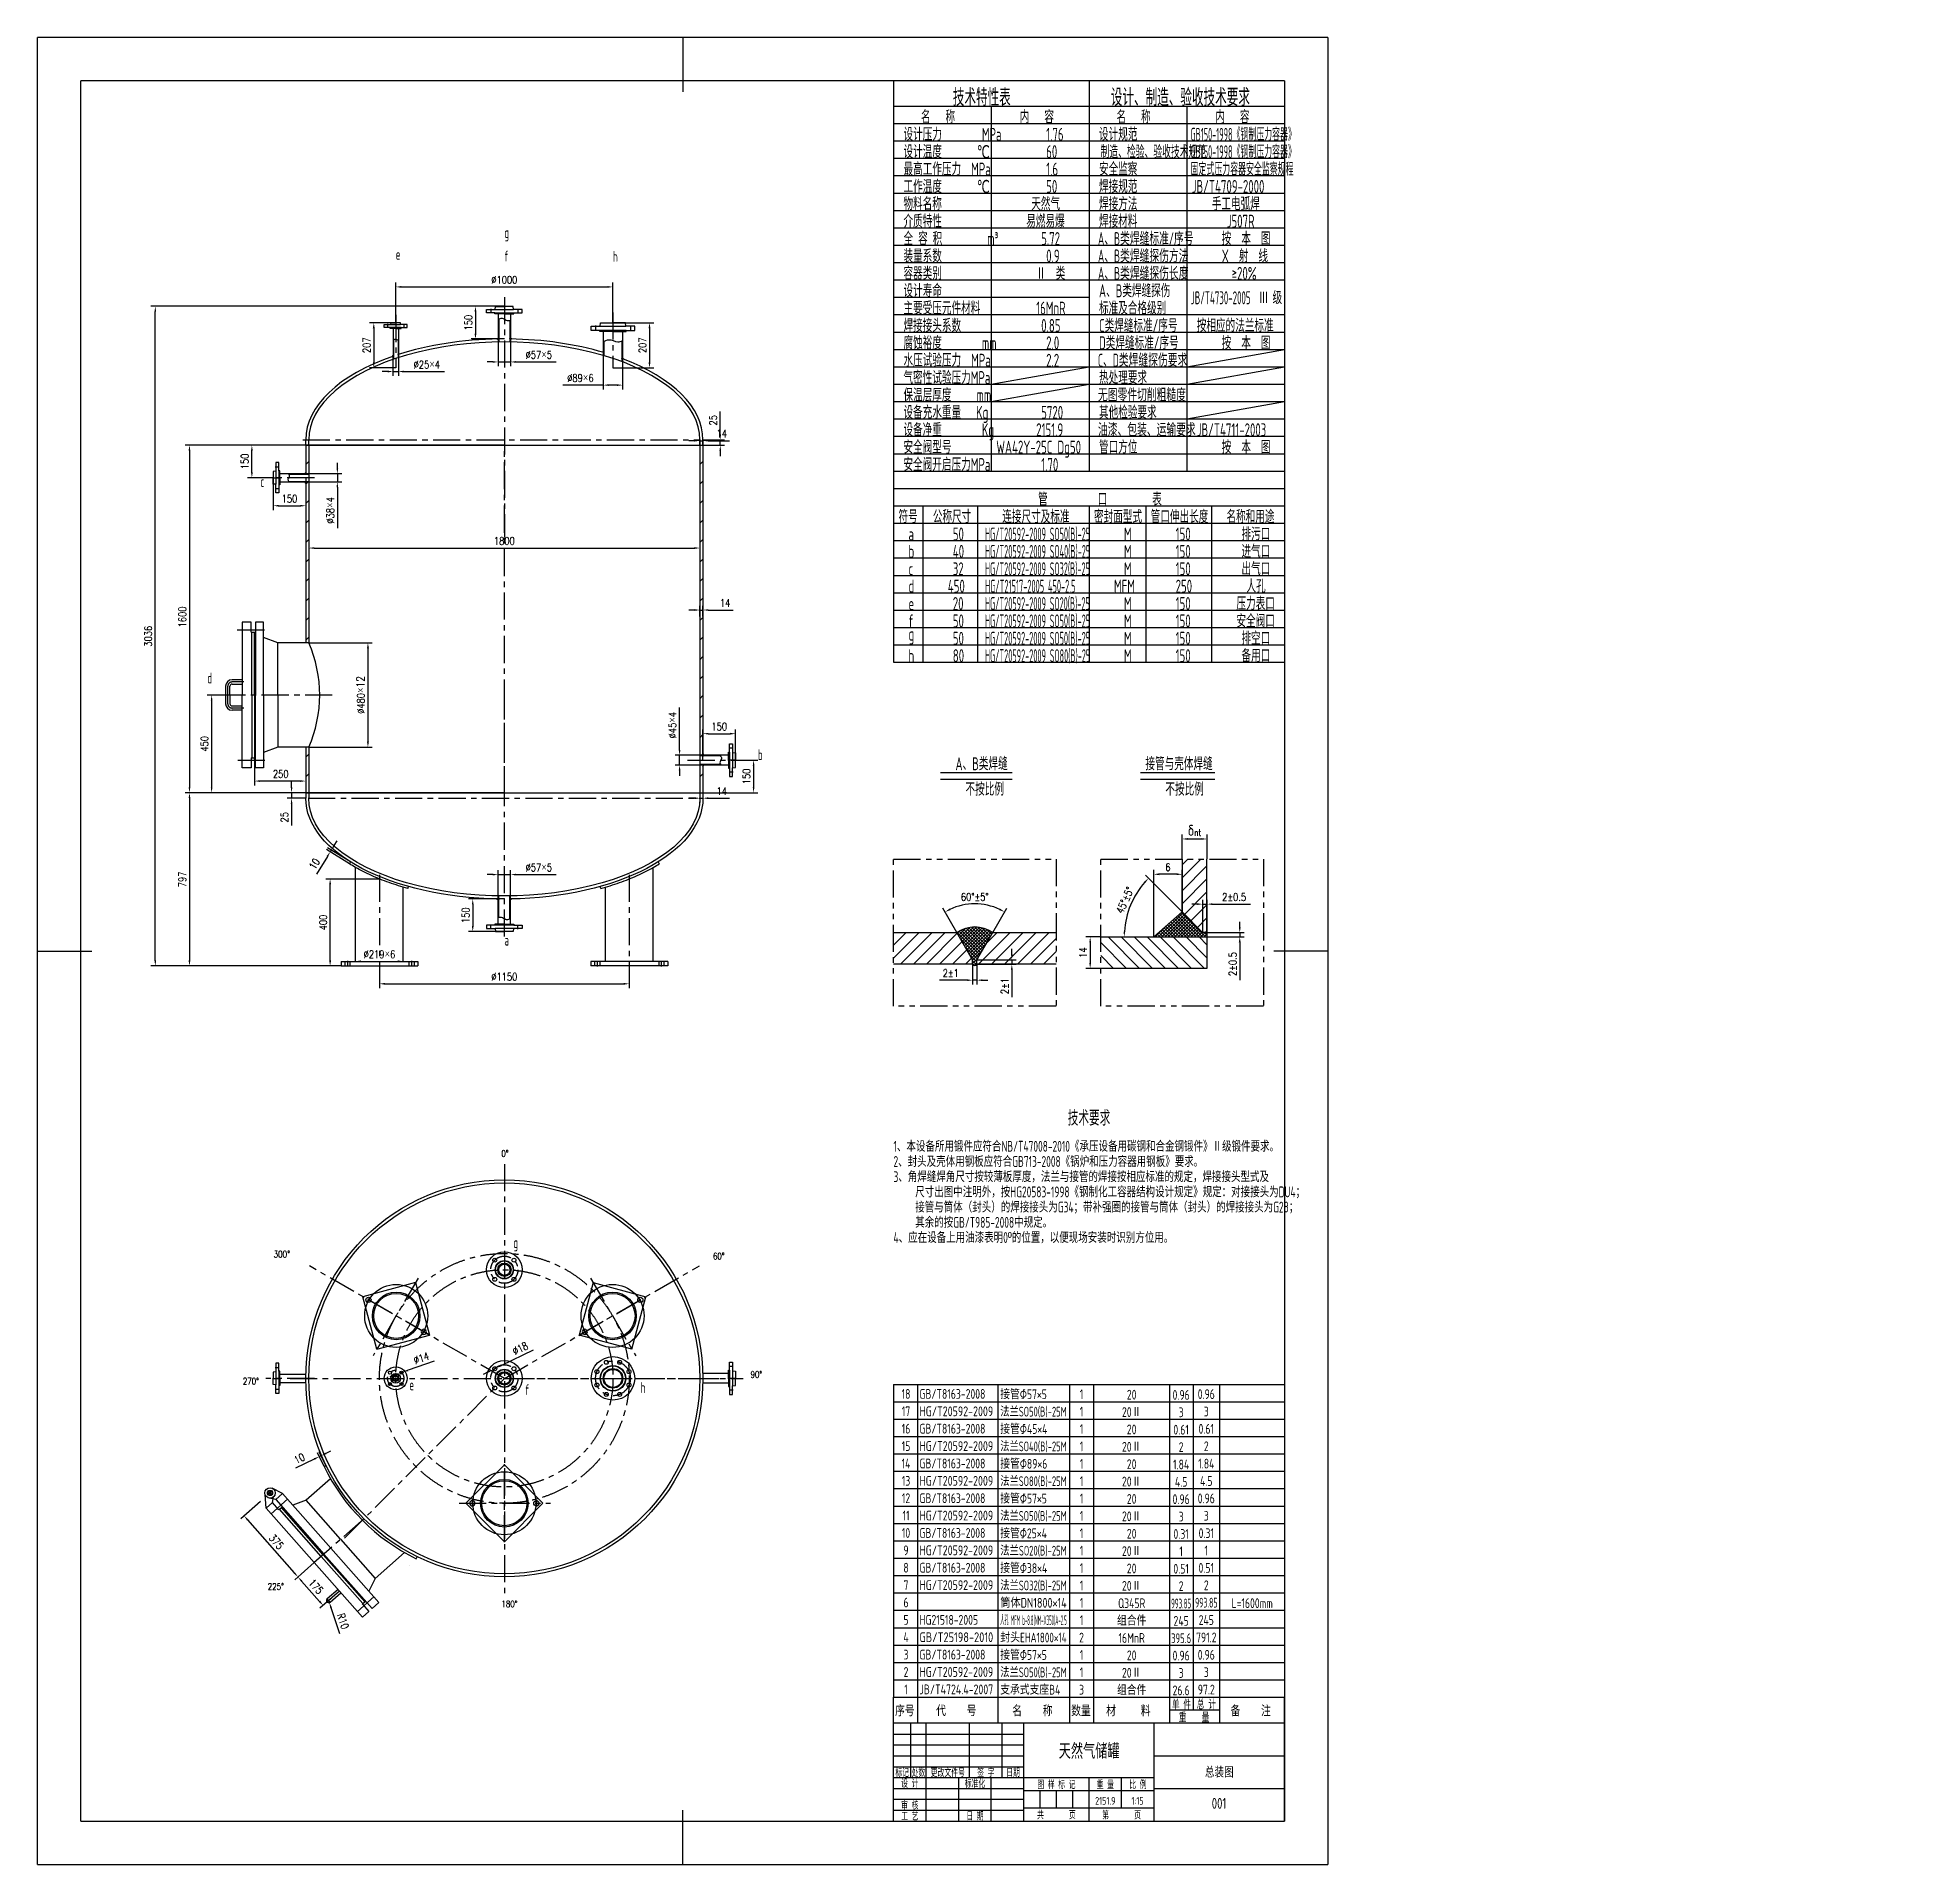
# Model space of a CAD drawing. Header units: millimetres. Extents: x -300 to 12659, y -300 to 12315.
import ezdxf
from ezdxf.enums import TextEntityAlignment as Align

# ---------------------------------------------------------------- set-up
doc = ezdxf.new("R2010")
doc.units = ezdxf.units.MM
doc.header["$LTSCALE"] = 150
for name, pattern in [('CENTER', [2, 1.25, -0.25, 0.25, -0.25]), ('DASHED', [0.75, 0.5, -0.25]), ('PHANTOM', [2.5, 1.25, -0.25, 0.25, -0.25, 0.25, -0.25])]:
    doc.linetypes.add(name, pattern=pattern)
for name, color, linetype in [('1轮廓实线层', 7, 'Continuous'), ('2细线层', 4, 'Continuous'), ('3中心线层', 1, 'CENTER'), ('4虚线层', 6, 'DASHED'), ('5剖面线层', 2, 'Continuous'), ('6文字层', 3, 'Continuous'), ('7标注层', 4, 'Continuous'), ('9双点划线层', 6, 'PHANTOM'), ('图框层', 7, 'Continuous')]:
    doc.layers.add(name, color=color, linetype=linetype)
doc.styles.add('PC_TEXTSTYLE', font='isocp.shx', dxfattribs={"width": 0.8, "height": 8, "bigfont": 'hzfs.shx'})
doc.styles.add('TH_GBDIM', font='romans.shx', dxfattribs={"width": 0.8, "bigfont": 'gbcbig.shx'})
doc.dimstyles.new('lmn-TH_GBDIM', dxfattribs={"dimscale": 15, "dimtxt": 3.5, "dimasz": 2.5, "dimexe": 2, "dimexo": 0, "dimgap": 1.5, "dimtad": 1, "dimdec": 0, "dimlfac": 0.666667, "dimzin": 0, "dimdsep": 46, "dimtxsty": 'TH_GBDIM', "dimcen": 2.5, "dimclrd": 130, "dimclre": 130, "dimclrt": 3, "dimadec": 0, "dimazin": 0, "dimtfac": 0.714286, "dimtdec": 0, "dimtmove": 0, "dimatfit": 3, "dimfxl": 0, "dimtzin": 0, "dimlwd": -1, "dimlwe": -1, "dimarcsym": 0})
doc.dimstyles.new('TH_GBDIM', dxfattribs={"dimscale": 15, "dimtxt": 3.5, "dimasz": 2.5, "dimexe": 2, "dimexo": 0, "dimgap": 1.5, "dimtad": 1, "dimdec": 1, "dimzin": 0, "dimdsep": 46, "dimtxsty": 'TH_GBDIM', "dimcen": 2.5, "dimclrd": 130, "dimclre": 130, "dimclrt": 3, "dimadec": 0, "dimazin": 0, "dimtfac": 0.714286, "dimtdec": 1, "dimtmove": 0, "dimatfit": 3, "dimfxl": 0, "dimtzin": 0, "dimlwd": -1, "dimlwe": -1, "dimarcsym": 0})
pattern_1 = [(45, (92.755, -636.643), (-44.90128, 44.90128), [])]
pattern_2 = [(45, (92.755, -636.643), (-11.22532, 11.22532), []), (135, (92.755, -636.643), (-11.22532, -11.22532), [])]

msp = doc.modelspace()

# ---------------------------------------------------------------- texts
at = {"style": 'PC_TEXTSTYLE'}
for p in [(2923.117, 7100.183), (2923.117, 7053.683)]:
    msp.add_text('TH_SUPERPART', height=1e-29, dxfattribs=at).set_placement(p)
at = {"layer": '1轮廓实线层', "style": 'PC_TEXTSTYLE'}
for p in [(2923.117, 10407.683), (2173.117, 10306.306), (3673.117, 10285.306), (2060.617, 5904.288), (3785.617, 5904.288)]:
    msp.add_text('TH_SUPERPART', height=1e-29, dxfattribs=at).set_placement(p)
for rotation, p in [(90, (1372.117, 9275.183)), (270, (4471.117, 7325.183)), (180, (2923.117, 6192.683)), (90, (1372.117, 3056.592)), (270, (4471.117, 3056.592))]:
    msp.add_text('TH_SUPERPART', height=1e-29, rotation=rotation, dxfattribs=at).set_placement(p)
at = {"layer": '1轮廓实线层', "char_height": 45, "attachment_point": 1, "style": 'TH_GBDIM'}
for s, insert in [('{\\C3;0%%D}', (2902.378, 4631.986)), ('{\\C3;60%%D}', (4363.277, 3922.754)), ('{\\C3;270%%D}', (1117.146, 3059.055)), ('{\\C3;90%%D}', (4622.399, 3105.605)), ('{\\C3;225%%D}', (1289.106, 1641.171)), ('{\\C3;180%%D}', (2902.378, 1521.177))]:
    msp.add_mtext_dynamic_manual_height_columns(s, width=69.30652, gutter_width=25, heights=[72.609], dxfattribs=dict(at, insert=insert))
at = {"layer": '1轮廓实线层'}
note = msp.add_mtext_dynamic_manual_height_columns('{\\C3;300\\P}', width=69.30652, gutter_width=25, heights=[72.609, 0], dxfattribs=dict(at, insert=(1330.049, 3936.336), char_height=45, attachment_point=1, style='TH_GBDIM'))
for column, words in zip(note.columns.linked_columns, ['{\\C3;%%D}']):
    column.text = words
at = {"layer": '6文字层', "style": 'PC_TEXTSTYLE'}
for s, height, width, p in [('技术特性表', 120, 0.667, (6019.472, 11841.444)), ('设计、制造、验收技术要求', 120, 0.667, (7110.523, 11841.444)), ('名   称', 90, 0.667, (5799.819, 11721.444)), ('内   容', 90, 0.67, (6481.918, 11721.444)), ('名   称', 90, 0.667, (7149.819, 11721.444)), ('内   容', 90, 0.67, (7831.918, 11721.444)), ('  设计压力        MPa', 90, 0.67, (5610, 11601.444)), ('           1.76', 90, 0.67, (6285, 11601.444)), ('  设计规范', 90, 0.67, (6960, 11601.444)), (' GB150-1998《钢制压力容器》', 90, 0.45, (7635, 11601.444)), ('  设计温度       ℃', 90, 0.67, (5610, 11481.444)), ('           60', 90, 0.67, (6285, 11481.444)), ('   制造、检验、验收技术规范', 90, 0.5, (6960, 11481.444)), (' GB150-1998《钢制压力容器》', 90, 0.45, (7635, 11481.444)), ('  最高工作压力  MPa', 90, 0.67, (5610, 11361.444)), ('           1.6', 90, 0.67, (6285, 11361.444)), ('  安全监察', 90, 0.67, (6960, 11361.444)), (' 固定式压力容器安全监察规程', 90, 0.45, (7635, 11361.444)), ('  工作温度       ℃', 90, 0.67, (5610, 11241.444)), ('           50', 90, 0.67, (6285, 11241.444)), ('  焊接规范', 90, 0.67, (6960, 11241.444)), (' JB/T4709-2000', 90, 0.67, (7635, 11241.444)), ('  物料名称', 90, 0.67, (5610, 11121.444)), ('        天然气', 90, 0.67, (6285, 11121.444)), ('  焊接方法', 90, 0.67, (6960, 11121.444)), ('     手工电弧焊', 90, 0.67, (7635, 11121.444)), ('  介质特性', 90, 0.67, (5610, 11001.444)), ('       易燃易爆', 90, 0.67, (6285, 11001.444)), ('  焊接材料', 90, 0.67, (6960, 11001.444)), ('        J507R', 90, 0.67, (7635, 11001.444)), ('g', 75, 0.667, (2923.117, 10930.417)), ('  全 容 积         m³', 90, 0.67, (5610, 10881.444)), ('          5.72', 90, 0.67, (6285, 10881.444)), ('  A、B类焊缝标准/序号', 90, 0.6, (6960, 10881.444)), ('       按  本  图', 90, 0.67, (7635, 10881.444)), ('e', 75, 0.667, (2173.117, 10780.085)), ('f', 75, 0.667, (2923.117, 10768.919)), ('h', 75, 0.667, (3673.117, 10766.383)), ('  装量系数', 90, 0.67, (5610, 10761.444)), ('           0.9', 90, 0.67, (6285, 10761.444)), ('  A、B类焊缝探伤方法', 90, 0.6, (6960, 10761.444)), ('       X  射  线', 90, 0.67, (7635, 10761.444)), ('  容器类别', 90, 0.67, (5610, 10641.444)), ('         Ⅱ  类', 90, 0.67, (6285, 10641.444)), ('  A、B类焊缝探伤长度', 90, 0.6, (6960, 10641.444)), ('         ≥20%', 90, 0.67, (7635, 10641.444)), ('  设计寿命', 90, 0.67, (5610, 10521.444)), ('  主要受压元件材料', 90, 0.67, (5610, 10401.444)), ('  标准及合格级别', 90, 0.67, (6960, 10401.444)), ('  A、B类焊缝探伤', 90, 0.67, (6960, 10521.444)), (' JB/T4730-2005  Ⅲ 级', 90, 0.55, (7635, 10473.098)), ('  焊接接头系数', 90, 0.67, (5610, 10281.444)), ('         16MnR', 90, 0.67, (6285, 10401.444)), ('          0.85', 90, 0.67, (6285, 10281.444)), ('  C类焊缝标准/序号', 90, 0.67, (6960, 10281.444)), ('  按相应的法兰标准', 90, 0.67, (7635, 10281.444)), ('  腐蚀裕度        mm', 90, 0.67, (5610, 10161.444)), ('           2.0', 90, 0.67, (6285, 10161.444)), ('  D类焊缝标准/序号', 90, 0.67, (6960, 10161.444)), ('       按  本  图', 90, 0.67, (7635, 10161.444)), ('  水压试验压力  MPa', 90, 0.67, (5610, 10041.444)), ('           2.2', 90, 0.67, (6285, 10041.444)), ('  C、D类焊缝探伤要求', 90, 0.6, (6960, 10041.444)), ('  气密性试验压力MPa', 90, 0.67, (5610, 9921.444)), ('  热处理要求', 90, 0.67, (6960, 9921.444)), ('  保温层厚度     mm', 90, 0.67, (5610, 9801.444)), ('  无图零件切削粗糙度', 90, 0.6, (6960, 9801.444)), ('  设备充水重量   Kg', 90, 0.67, (5610, 9681.444)), ('          5720', 90, 0.67, (6285, 9681.444)), ('  其他检验要求', 90, 0.67, (6960, 9681.444)), ('  设备净重        Kg', 90, 0.67, (5610, 9561.444)), ('         2151.9', 90, 0.67, (6285, 9561.444)), ('  油漆、包装、运输要求', 90, 0.6, (6960, 9561.444)), ('  JB/T4711-2003', 90, 0.67, (7635, 9561.444)), ('  安全阀型号', 90, 0.67, (5610, 9441.444)), (' WA42Y-25C Dg50', 90, 0.67, (6285, 9441.444)), ('  管口方位', 90, 0.67, (6960, 9441.444)), ('       按  本  图', 90, 0.67, (7635, 9441.444)), ('  安全阀开启压力MPa', 90, 0.67, (5610, 9321.444)), ('          1.70', 90, 0.67, (6285, 9321.444)), ('c', 75, 0.667, (1237.86, 9211.268)), ('管          口         表', 90, 0.67, (6608.386, 9081.444)), (' 符号', 90, 0.67, (5610, 8961.444)), ('  公称尺寸', 90, 0.67, (5812.712, 8961.444)), ('     连接尺寸及标准', 90, 0.67, (6188.841, 8961.444)), (' 密封面型式', 90, 0.67, (6960, 8961.444)), (' 管口伸出长度', 90, 0.67, (7351.314, 8961.444)), ('   名称和用途', 90, 0.67, (7805.567, 8961.444)), ('   a', 90, 0.67, (5610, 8841.444)), ('      50', 90, 0.67, (5812.712, 8841.444)), ('  HG/T20592-2009 SO50(B)-25', 90, 0.45, (6188.841, 8841.444)), ('  HG/T20592-2009 SO40(B)-25', 90, 0.45, (6188.841, 8721.444)), ('       M', 90, 0.67, (6960, 8841.444)), ('      150', 90, 0.67, (7351.314, 8841.444)), ('      进气口', 90, 0.67, (7805.567, 8721.444)), ('      排污口', 90, 0.67, (7805.567, 8841.444)), ('   b', 90, 0.67, (5610, 8721.444)), ('      40', 90, 0.67, (5812.712, 8721.444)), ('      32', 90, 0.67, (5812.712, 8601.444)), ('  HG/T20592-2009 SO32(B)-25', 90, 0.45, (6188.841, 8601.444)), ('       M', 90, 0.67, (6960, 8721.444)), ('       M', 90, 0.67, (6960, 8601.444)), ('      150', 90, 0.67, (7351.314, 8721.444)), ('      150', 90, 0.67, (7351.314, 8601.444)), ('      出气口', 90, 0.67, (7805.567, 8601.444)), ('   c', 90, 0.67, (5610, 8601.444)), ('   d', 90, 0.67, (5610, 8481.444)), ('     450', 90, 0.67, (5812.712, 8481.444)), ('  HG/T21517-2005 450-2.5', 90, 0.5, (6188.841, 8481.444)), ('     MFM', 90, 0.67, (6960, 8481.444)), ('      250', 90, 0.67, (7351.314, 8481.444)), ('       人孔', 90, 0.67, (7805.567, 8481.444)), ('   e', 90, 0.67, (5610, 8361.444)), ('      20', 90, 0.67, (5812.712, 8361.444)), ('  HG/T20592-2009 SO20(B)-25', 90, 0.45, (6188.841, 8361.444)), ('       M', 90, 0.67, (6960, 8361.444)), ('      150', 90, 0.67, (7351.314, 8361.444)), ('     压力表口', 90, 0.67, (7805.567, 8361.444)), ('   f', 90, 0.67, (5610, 8241.444)), ('      50', 90, 0.67, (5812.712, 8241.444)), ('  HG/T20592-2009 SO50(B)-25', 90, 0.45, (6188.841, 8241.444)), ('       M', 90, 0.67, (6960, 8241.444)), ('      150', 90, 0.67, (7351.314, 8241.444)), ('     安全阀口', 90, 0.67, (7805.567, 8241.444)), ('   g', 90, 0.67, (5610, 8150.685)), ('      50', 90, 0.67, (5812.712, 8121.444)), ('  HG/T20592-2009 SO50(B)-25', 90, 0.45, (6188.841, 8121.444)), ('       M', 90, 0.67, (6960, 8121.444)), ('      150', 90, 0.67, (7351.314, 8121.444)), ('      排空口', 90, 0.67, (7805.567, 8121.444)), ('   h', 90, 0.67, (5610, 8001.444)), ('      80', 90, 0.67, (5812.712, 8001.444)), ('  HG/T20592-2009 SO80(B)-25', 90, 0.45, (6188.841, 8001.444)), ('       M', 90, 0.67, (6960, 8001.444)), ('      150', 90, 0.67, (7351.314, 8001.444)), ('      备用口', 90, 0.67, (7805.567, 8001.444)), ('d', 75, 0.667, (872.168, 7854.811)), ('b', 75, 0.667, (4674.18, 7325.183)), ('   A、B类焊缝', 90, 0.67, (5934.693, 7255.422)), (' 接管与壳体焊缝', 90, 0.67, (7314.867, 7255.422)), ('     不按比例', 90, 0.67, (5934.693, 7079.66)), ('     不按比例', 90, 0.67, (7314.867, 7079.66)), ('a', 75, 0.667, (2923.117, 6045.166)), ('g', 75, 0.667, (2984.688, 3956.248)), ('e', 75, 0.667, (2266.902, 2974.257)), ('f', 75, 0.667, (3066.263, 2940.833)), ('h', 75, 0.667, (3864.782, 2955.427))]:
    msp.add_text(s, height=height, dxfattribs=dict(at, width=width)).set_placement(p)
at = {"layer": '6文字层', "style": 'PC_TEXTSTYLE', "width": 0.7}
msp.add_text('技术要求', height=105, dxfattribs=at).set_placement((6960, 4906.609), align=Align.TOP_CENTER)
for s, p in [('1、本设备所用锻件应符合NB/T47008-2010《承压设备用碳钢和合金钢锻件》Ⅱ级锻件要求。', (5610, 4696.609)), ('2、封头及壳体用钢板应符合GB713-2008《锅炉和压力容器用钢板》要求。', (5610, 4591.609)), ('3、角焊缝焊角尺寸按较薄板厚度，法兰与接管的焊接按相应标准的规定，焊接接头型式及', (5610, 4486.609)), ('     接管与筒体（封头）的焊接接头为G34；带补强圈的接管与筒体（封头）的焊接接头为G28；', (5610, 4276.609)), ('     尺寸出图中注明外，按HG20583-1998《钢制化工容器结构设计规定》规定：对接接头为DU4；', (5610, 4381.609)), ('     其余的按GB/T985-2008中规定。', (5610, 4171.609)), ('4、应在设备上用油漆表明0º的位置，以便现场安装时识别方位用。', (5610, 4066.609))]:
    msp.add_text(s, height=75, dxfattribs=at).set_placement(p, align=Align.TOP_LEFT)

# ---------------------------------------------------------------- blocks, each defined once
blk = doc.blocks.new('*D6')
at = {"layer": '7标注层', "color": 130}
for p, q in [((1552, 9500), (719, 9500)), ((749, 9463), (749, 7138)), ((1552, 7100), (719, 7100))]:
    blk.add_line(p, q, dxfattribs=at)
for points in [[(743, 9463), (755, 9463), (749, 9500)], [(743, 7138), (755, 7138), (749, 7100)]]:
    blk.add_solid(points, dxfattribs=at)
at = {"layer": 'Defpoints', "color": 0}
for p in [(1552, 9500), (749, 7100), (1552, 7100)]:
    blk.add_point(p, dxfattribs=at)
at = {"layer": '7标注层', "color": 3, "insert": (700, 8314), "char_height": 52.5, "attachment_point": 5, "rotation": 90, "style": 'TH_GBDIM'}
blk.add_mtext('1600{}{}', dxfattribs=at)
blk = doc.blocks.new('*D7')
at = {"layer": '7标注层', "color": 130}
for p, q in [((4236, 8362), (4198, 8362)), ((4273, 8318), (4273, 8392)), ((4273, 8362), (4294, 8362)), ((4294, 8318), (4294, 8392)), ((4332, 8362), (4504, 8362))]:
    blk.add_line(p, q, dxfattribs=at)
for points in [[(4236, 8368), (4236, 8356), (4273, 8362)], [(4332, 8368), (4332, 8356), (4294, 8362)]]:
    blk.add_solid(points, dxfattribs=at)
at = {"layer": 'Defpoints', "color": 0}
for p in [(4273, 8318), (4294, 8362), (4294, 8318)]:
    blk.add_point(p, dxfattribs=at)
at = {"layer": '7标注层', "color": 3, "insert": (4448, 8411), "char_height": 52.5, "attachment_point": 5, "style": 'TH_GBDIM'}
blk.add_mtext('14{}{}', dxfattribs=at)
blk = doc.blocks.new('*D8')
at = {"layer": '7标注层', "color": 130}
for p, q in [((1573, 9500), (1573, 8760)), ((4273, 9500), (4273, 8760)), ((1611, 8790), (4236, 8790))]:
    blk.add_line(p, q, dxfattribs=at)
for points in [[(1611, 8796), (1611, 8784), (1573, 8790)], [(4236, 8796), (4236, 8784), (4273, 8790)]]:
    blk.add_solid(points, dxfattribs=at)
at = {"layer": 'Defpoints', "color": 0}
for p in [(1573, 9500), (4273, 9500), (4273, 8790)]:
    blk.add_point(p, dxfattribs=at)
at = {"layer": '7标注层', "color": 3, "insert": (2923, 8839), "char_height": 52.5, "attachment_point": 5, "style": 'TH_GBDIM'}
blk.add_mtext('1800{}{}', dxfattribs=at)
blk = doc.blocks.new('*D9')
at = {"layer": '7标注层', "color": 130}
for p, q in [((4414, 9575), (4414, 9732)), ((4294, 9538), (4444, 9538)), ((4294, 9500), (4444, 9500)), ((4414, 9500), (4414, 9538)), ((4414, 9463), (4414, 9425))]:
    blk.add_line(p, q, dxfattribs=at)
for points in [[(4408, 9575), (4420, 9575), (4414, 9538)], [(4408, 9463), (4420, 9463), (4414, 9500)]]:
    blk.add_solid(points, dxfattribs=at)
at = {"layer": 'Defpoints', "color": 0}
for p in [(4294, 9538), (4294, 9500), (4414, 9538)]:
    blk.add_point(p, dxfattribs=at)
at = {"layer": '7标注层', "color": 3, "insert": (4365, 9672), "char_height": 52.5, "attachment_point": 5, "rotation": 90, "style": 'TH_GBDIM'}
blk.add_mtext('25{}{}', dxfattribs=at)
blk = doc.blocks.new('*D10')
at = {"layer": '7标注层', "color": 130}
for p, q in [((1198, 7415), (1198, 7151)), ((1552, 7415), (1552, 7151)), ((1515, 7181), (1236, 7181))]:
    blk.add_line(p, q, dxfattribs=at)
for points in [[(1236, 7187), (1236, 7175), (1198, 7181)], [(1515, 7187), (1515, 7175), (1552, 7181)]]:
    blk.add_solid(points, dxfattribs=at)
at = {"layer": 'Defpoints', "color": 0}
for p in [(1198, 7415), (1552, 7415), (1198, 7181)]:
    blk.add_point(p, dxfattribs=at)
at = {"layer": '7标注层', "color": 3, "insert": (1379, 7230), "char_height": 52.5, "attachment_point": 5, "style": 'TH_GBDIM'}
blk.add_mtext('250{}{}', dxfattribs=at)
blk = doc.blocks.new('*D11')
at = {"layer": '7标注层', "color": 130}
for p, q in [((2061, 6504), (1690, 6504)), ((1720, 5942), (1720, 6467)), ((1795, 5904), (1690, 5904))]:
    blk.add_line(p, q, dxfattribs=at)
for points in [[(1714, 6467), (1727, 6467), (1720, 6504)], [(1714, 5942), (1727, 5942), (1720, 5904)]]:
    blk.add_solid(points, dxfattribs=at)
at = {"layer": 'Defpoints', "color": 0}
for p in [(1720, 6504), (2061, 6504), (1795, 5904)]:
    blk.add_point(p, dxfattribs=at)
at = {"layer": '7标注层', "color": 3, "insert": (1672, 6204), "char_height": 52.5, "attachment_point": 5, "rotation": 90, "style": 'TH_GBDIM'}
blk.add_mtext('400{}{}', dxfattribs=at)
blk = doc.blocks.new('*D12')
at = {"layer": '7标注层', "color": 130}
for p, q in [((1239, 2206), (1104, 2087)), ((1474, 1713), (1151, 2079)), ((1611, 1784), (1476, 1665))]:
    blk.add_line(p, q, dxfattribs=at)
for points in [[(1156, 2083), (1146, 2075), (1126, 2107)], [(1478, 1717), (1469, 1709), (1498, 1685)]]:
    blk.add_solid(points, dxfattribs=at)
at = {"layer": 'Defpoints', "color": 0}
for p in [(1239, 2206), (1126, 2107), (1611, 1784)]:
    blk.add_point(p, dxfattribs=at)
at = {"layer": '7标注层', "color": 3, "insert": (1349, 1928), "char_height": 52.5, "attachment_point": 5, "rotation": 311.4464, "style": 'TH_GBDIM'}
blk.add_mtext('375{}{}', dxfattribs=at)
blk = doc.blocks.new('*D13')
at = {"layer": '7标注层', "color": 130}
for p, q in [((1611, 1784), (1476, 1665)), ((1647, 1516), (1523, 1657)), ((1785, 1588), (1650, 1469))]:
    blk.add_line(p, q, dxfattribs=at)
for points in [[(1528, 1661), (1519, 1653), (1498, 1685)], [(1652, 1521), (1643, 1512), (1672, 1488)]]:
    blk.add_solid(points, dxfattribs=at)
at = {"layer": 'Defpoints', "color": 0}
for p in [(1498, 1685), (1611, 1784), (1785, 1588)]:
    blk.add_point(p, dxfattribs=at)
at = {"layer": '7标注层', "color": 3, "insert": (1622, 1619), "char_height": 52.5, "attachment_point": 5, "rotation": 311.4464, "style": 'TH_GBDIM'}
blk.add_mtext('175{}{}', dxfattribs=at)
blk = doc.blocks.new('*D14')
at = {"layer": '7标注层', "color": 130}
for p, q in [((1573, 8135), (2011, 8135)), ((1981, 8098), (1981, 7453)), ((1573, 7415), (2011, 7415))]:
    blk.add_line(p, q, dxfattribs=at)
for points in [[(1975, 8098), (1988, 8098), (1981, 8135)], [(1975, 7453), (1988, 7453), (1981, 7415)]]:
    blk.add_solid(points, dxfattribs=at)
at = {"layer": 'Defpoints', "color": 0}
for p in [(1573, 8135), (1573, 7415), (1981, 7415)]:
    blk.add_point(p, dxfattribs=at)
at = {"layer": '7标注层', "color": 3, "insert": (1930, 7775), "char_height": 52.5, "attachment_point": 5, "rotation": 90, "style": 'TH_GBDIM'}
blk.add_mtext('%%C480{\\fBatang|b0|i0|c129|p18;\\H1.0833x;×\\Fromans,gbcbig|c134;12}', dxfattribs=at)
blk = doc.blocks.new('*D15')
at = {"layer": '7标注层', "color": 130}
for p, q in [((999, 7775), (872, 7775)), ((902, 7738), (902, 7138)), ((1552, 7100), (872, 7100))]:
    blk.add_line(p, q, dxfattribs=at)
for points in [[(896, 7738), (908, 7738), (902, 7775)], [(896, 7138), (908, 7138), (902, 7100)]]:
    blk.add_solid(points, dxfattribs=at)
at = {"layer": 'Defpoints', "color": 0}
for p in [(999, 7775), (902, 7100), (1552, 7100)]:
    blk.add_point(p, dxfattribs=at)
at = {"layer": '7标注层', "color": 3, "insert": (853, 7438), "char_height": 52.5, "attachment_point": 5, "rotation": 90, "style": 'TH_GBDIM'}
blk.add_mtext('450', dxfattribs=at)
blk = doc.blocks.new('*D16')
at = {"layer": '1轮廓实线层', "color": 130}
for p, q in [((1454, 7138), (1454, 7175)), ((1552, 7100), (1424, 7100)), ((1552, 7063), (1424, 7063)), ((1454, 7100), (1454, 7063)), ((1454, 7025), (1454, 6875))]:
    blk.add_line(p, q, dxfattribs=at)
for points in [[(1448, 7138), (1460, 7138), (1454, 7100)], [(1448, 7025), (1460, 7025), (1454, 7063)]]:
    blk.add_solid(points, dxfattribs=at)
at = {"layer": 'Defpoints', "color": 0}
for p in [(1454, 7063), (1552, 7100), (1552, 7063)]:
    blk.add_point(p, dxfattribs=at)
at = {"layer": '1轮廓实线层', "color": 3, "insert": (1405, 6931), "char_height": 52.5, "attachment_point": 5, "rotation": 90, "style": 'TH_GBDIM'}
blk.add_mtext('25', dxfattribs=at)
blk = doc.blocks.new('*D17')
at = {"layer": '1轮廓实线层', "color": 130}
for p, q in [((1552, 7100), (719, 7100)), ((749, 7063), (749, 5942)), ((1795, 5904), (719, 5904))]:
    blk.add_line(p, q, dxfattribs=at)
for points in [[(743, 7063), (755, 7063), (749, 7100)], [(743, 5942), (755, 5942), (749, 5904)]]:
    blk.add_solid(points, dxfattribs=at)
at = {"layer": 'Defpoints', "color": 0}
for p in [(1552, 7100), (749, 5904), (1795, 5904)]:
    blk.add_point(p, dxfattribs=at)
at = {"layer": '1轮廓实线层', "color": 3, "insert": (700, 6502), "char_height": 52.5, "attachment_point": 5, "rotation": 90, "style": 'TH_GBDIM'}
blk.add_mtext('797', dxfattribs=at)
blk = doc.blocks.new('*D18')
at = {"layer": '1轮廓实线层', "color": 130}
for p, q in [((2923, 10459), (483, 10459)), ((513, 5942), (513, 10421)), ((1795, 5904), (483, 5904))]:
    blk.add_line(p, q, dxfattribs=at)
for points in [[(507, 10421), (519, 10421), (513, 10459)], [(507, 5942), (519, 5942), (513, 5904)]]:
    blk.add_solid(points, dxfattribs=at)
at = {"layer": 'Defpoints', "color": 0}
for p in [(513, 10459), (2923, 10459), (1795, 5904)]:
    blk.add_point(p, dxfattribs=at)
at = {"layer": '1轮廓实线层', "color": 3, "insert": (464, 8181), "char_height": 52.5, "attachment_point": 5, "rotation": 90, "style": 'TH_GBDIM'}
blk.add_mtext('3036', dxfattribs=at)
blk = doc.blocks.new('*D19')
at = {"layer": '1轮廓实线层', "color": 130}
for p, q in [((2173, 10345), (1992, 10345)), ((2022, 10308), (2022, 10072)), ((2173, 10035), (1992, 10035))]:
    blk.add_line(p, q, dxfattribs=at)
for points in [[(2015, 10308), (2028, 10308), (2022, 10345)], [(2015, 10072), (2028, 10072), (2022, 10035)]]:
    blk.add_solid(points, dxfattribs=at)
at = {"layer": 'Defpoints', "color": 0}
for p in [(2173, 10345), (2022, 10035), (2173, 10035)]:
    blk.add_point(p, dxfattribs=at)
at = {"layer": '1轮廓实线层', "color": 3, "insert": (1973, 10190), "char_height": 52.5, "attachment_point": 5, "rotation": 90, "style": 'TH_GBDIM'}
blk.add_mtext('207', dxfattribs=at)
blk = doc.blocks.new('*D20')
at = {"layer": '1轮廓实线层', "color": 130}
for p, q in [((2923, 10459), (2694, 10459)), ((2724, 10421), (2724, 10271)), ((2923, 10234), (2694, 10234))]:
    blk.add_line(p, q, dxfattribs=at)
for points in [[(2717, 10421), (2730, 10421), (2724, 10459)], [(2717, 10271), (2730, 10271), (2724, 10234)]]:
    blk.add_solid(points, dxfattribs=at)
at = {"layer": 'Defpoints', "color": 0}
for p in [(2923, 10459), (2724, 10234), (2923, 10234)]:
    blk.add_point(p, dxfattribs=at)
at = {"layer": '1轮廓实线层', "color": 3, "insert": (2675, 10346), "char_height": 52.5, "attachment_point": 5, "rotation": 90, "style": 'TH_GBDIM'}
blk.add_mtext('150', dxfattribs=at)
blk = doc.blocks.new('*D21')
at = {"layer": '1轮廓实线层', "color": 130}
for p, q in [((3673, 10345), (3955, 10345)), ((3925, 10308), (3925, 10072)), ((3673, 10035), (3955, 10035))]:
    blk.add_line(p, q, dxfattribs=at)
for points in [[(3919, 10308), (3932, 10308), (3925, 10345)], [(3919, 10072), (3932, 10072), (3925, 10035)]]:
    blk.add_solid(points, dxfattribs=at)
at = {"layer": 'Defpoints', "color": 0}
for p in [(3673, 10345), (3673, 10035), (3925, 10035)]:
    blk.add_point(p, dxfattribs=at)
at = {"layer": '1轮廓实线层', "color": 3, "insert": (3877, 10190), "char_height": 52.5, "attachment_point": 5, "rotation": 90, "style": 'TH_GBDIM'}
blk.add_mtext('207', dxfattribs=at)
blk = doc.blocks.new('*D22')
at = {"layer": '1轮廓实线层', "color": 130}
for p, q in [((2154, 10121), (2154, 9979)), ((2192, 10131), (2192, 9979)), ((2117, 10009), (2079, 10009)), ((2154, 10009), (2192, 10009)), ((2229, 10009), (2510, 10009))]:
    blk.add_line(p, q, dxfattribs=at)
for points in [[(2117, 10015), (2117, 10002), (2154, 10009)], [(2229, 10015), (2229, 10002), (2192, 10009)]]:
    blk.add_solid(points, dxfattribs=at)
at = {"layer": 'Defpoints', "color": 0}
for p in [(2154, 10121), (2192, 10131), (2192, 10009)]:
    blk.add_point(p, dxfattribs=at)
at = {"layer": '1轮廓实线层', "color": 3, "insert": (2388, 10059), "char_height": 52.5, "attachment_point": 5, "style": 'TH_GBDIM'}
blk.add_mtext('%%C25{\\fBatang|b0|i0|c129|p18;\\H1.0833x;×}4', dxfattribs=at)
blk = doc.blocks.new('*D23')
at = {"layer": '1轮廓实线层', "color": 130}
for p, q in [((2880, 10239), (2880, 10045)), ((2966, 10239), (2966, 10045)), ((2843, 10075), (2805, 10075)), ((2880, 10075), (2966, 10075)), ((3003, 10075), (3282, 10075))]:
    blk.add_line(p, q, dxfattribs=at)
for points in [[(2843, 10081), (2843, 10069), (2880, 10075)], [(3003, 10081), (3003, 10069), (2966, 10075)]]:
    blk.add_solid(points, dxfattribs=at)
at = {"layer": 'Defpoints', "color": 0}
for p in [(2880, 10239), (2966, 10239), (2966, 10075)]:
    blk.add_point(p, dxfattribs=at)
at = {"layer": '1轮廓实线层', "color": 3, "insert": (3161, 10126), "char_height": 52.5, "attachment_point": 5, "style": 'TH_GBDIM'}
blk.add_mtext('%%C57{\\fBatang|b0|i0|c129|p18;\\H1.0833x;×}5', dxfattribs=at)
blk = doc.blocks.new('*D24')
at = {"layer": '1轮廓实线层', "color": 130}
for p, q in [((3606, 10146), (3606, 9885)), ((3740, 10104), (3740, 9885)), ((3606, 9915), (3328, 9915)), ((3702, 9915), (3644, 9915))]:
    blk.add_line(p, q, dxfattribs=at)
for points in [[(3644, 9921), (3644, 9909), (3606, 9915)], [(3702, 9921), (3702, 9909), (3740, 9915)]]:
    blk.add_solid(points, dxfattribs=at)
at = {"layer": 'Defpoints', "color": 0}
for p in [(3606, 10146), (3740, 10104), (3740, 9915)]:
    blk.add_point(p, dxfattribs=at)
at = {"layer": '1轮廓实线层', "color": 3, "insert": (3448, 9966), "char_height": 52.5, "attachment_point": 5, "style": 'TH_GBDIM'}
blk.add_mtext('%%C89{\\fBatang|b0|i0|c129|p18;\\H1.0833x;×}6', dxfattribs=at)
blk = doc.blocks.new('*D25')
at = {"layer": '1轮廓实线层', "color": 130}
for p, q in [((1327, 9275), (1327, 9052)), ((1552, 9275), (1552, 9052)), ((1365, 9082), (1515, 9082))]:
    blk.add_line(p, q, dxfattribs=at)
for points in [[(1365, 9088), (1365, 9076), (1327, 9082)], [(1515, 9088), (1515, 9076), (1552, 9082)]]:
    blk.add_solid(points, dxfattribs=at)
at = {"layer": 'Defpoints', "color": 0}
for p in [(1327, 9275), (1552, 9275), (1552, 9082)]:
    blk.add_point(p, dxfattribs=at)
at = {"layer": '1轮廓实线层', "color": 3, "insert": (1440, 9131), "char_height": 52.5, "attachment_point": 5, "style": 'TH_GBDIM'}
blk.add_mtext('150', dxfattribs=at)
blk = doc.blocks.new('*D26')
at = {"layer": '1轮廓实线层', "color": 130}
for p, q in [((4294, 7325), (4294, 7538)), ((4519, 7325), (4519, 7538)), ((4332, 7508), (4482, 7508))]:
    blk.add_line(p, q, dxfattribs=at)
for points in [[(4332, 7514), (4332, 7502), (4294, 7508)], [(4482, 7514), (4482, 7502), (4519, 7508)]]:
    blk.add_solid(points, dxfattribs=at)
at = {"layer": 'Defpoints', "color": 0}
for p in [(4519, 7508), (4294, 7325), (4519, 7325)]:
    blk.add_point(p, dxfattribs=at)
at = {"layer": '1轮廓实线层', "color": 3, "insert": (4407, 7557), "char_height": 52.5, "attachment_point": 5, "style": 'TH_GBDIM'}
blk.add_mtext('150', dxfattribs=at)
blk = doc.blocks.new('*D27')
at = {"layer": '1轮廓实线层', "color": 130}
for p, q in [((1770, 9341), (1770, 9379)), ((1546, 9304), (1800, 9304)), ((1546, 9247), (1800, 9247)), ((1770, 9304), (1770, 9247)), ((1770, 9209), (1770, 8928))]:
    blk.add_line(p, q, dxfattribs=at)
for points in [[(1764, 9341), (1776, 9341), (1770, 9304)], [(1764, 9209), (1776, 9209), (1770, 9247)]]:
    blk.add_solid(points, dxfattribs=at)
at = {"layer": 'Defpoints', "color": 0}
for p in [(1546, 9304), (1546, 9247), (1770, 9247)]:
    blk.add_point(p, dxfattribs=at)
at = {"layer": '1轮廓实线层', "color": 3, "insert": (1719, 9050), "char_height": 52.5, "attachment_point": 5, "rotation": 90, "style": 'TH_GBDIM'}
blk.add_mtext('%%C38{\\fBatang|b0|i0|c129|p18;\\H1.0833x;×}4', dxfattribs=at)
blk = doc.blocks.new('*D28')
at = {"layer": '1轮廓实线层', "color": 130}
for p, q in [((4133, 7396), (4133, 7688)), ((4300, 7359), (4103, 7359)), ((4300, 7291), (4103, 7291)), ((4133, 7291), (4133, 7359)), ((4133, 7254), (4133, 7216))]:
    blk.add_line(p, q, dxfattribs=at)
for points in [[(4127, 7396), (4139, 7396), (4133, 7359)], [(4127, 7254), (4139, 7254), (4133, 7291)]]:
    blk.add_solid(points, dxfattribs=at)
at = {"layer": 'Defpoints', "color": 0}
for p in [(4133, 7291), (4300, 7359), (4300, 7291)]:
    blk.add_point(p, dxfattribs=at)
at = {"layer": '1轮廓实线层', "color": 3, "insert": (4082, 7567), "char_height": 52.5, "attachment_point": 5, "rotation": 90, "style": 'TH_GBDIM'}
blk.add_mtext('%%C45{\\fBatang|b0|i0|c129|p18;\\H1.0833x;×}4', dxfattribs=at)
blk = doc.blocks.new('*D29')
at = {"layer": '1轮廓实线层', "color": 130}
for p, q in [((4519, 7325), (4674, 7325)), ((4644, 7288), (4644, 7138)), ((4294, 7100), (4674, 7100))]:
    blk.add_line(p, q, dxfattribs=at)
for points in [[(4638, 7288), (4650, 7288), (4644, 7325)], [(4638, 7138), (4650, 7138), (4644, 7100)]]:
    blk.add_solid(points, dxfattribs=at)
at = {"layer": 'Defpoints', "color": 0}
for p in [(4519, 7325), (4294, 7100), (4644, 7100)]:
    blk.add_point(p, dxfattribs=at)
at = {"layer": '1轮廓实线层', "color": 3, "insert": (4595, 7213), "char_height": 52.5, "attachment_point": 5, "rotation": 90, "style": 'TH_GBDIM'}
blk.add_mtext('150', dxfattribs=at)
blk = doc.blocks.new('*D30')
at = {"layer": '1轮廓实线层', "color": 130}
for p, q in [((1552, 9500), (1150, 9500)), ((1180, 9313), (1180, 9463)), ((1327, 9275), (1150, 9275))]:
    blk.add_line(p, q, dxfattribs=at)
for points in [[(1174, 9463), (1186, 9463), (1180, 9500)], [(1174, 9313), (1186, 9313), (1180, 9275)]]:
    blk.add_solid(points, dxfattribs=at)
at = {"layer": 'Defpoints', "color": 0}
for p in [(1180, 9500), (1552, 9500), (1327, 9275)]:
    blk.add_point(p, dxfattribs=at)
at = {"layer": '1轮廓实线层', "color": 3, "insert": (1131, 9388), "char_height": 52.5, "attachment_point": 5, "rotation": 90, "style": 'TH_GBDIM'}
blk.add_mtext('150', dxfattribs=at)
blk = doc.blocks.new('*D31')
at = {"layer": '1轮廓实线层', "color": 130}
for p, q in [((2173, 10345), (2173, 10623)), ((2211, 10593), (3636, 10593)), ((3673, 10345), (3673, 10623))]:
    blk.add_line(p, q, dxfattribs=at)
for points in [[(2211, 10599), (2211, 10587), (2173, 10593)], [(3636, 10599), (3636, 10587), (3673, 10593)]]:
    blk.add_solid(points, dxfattribs=at)
at = {"layer": 'Defpoints', "color": 0}
for p in [(3673, 10593), (2173, 10345), (3673, 10345)]:
    blk.add_point(p, dxfattribs=at)
at = {"layer": '1轮廓实线层', "color": 3, "insert": (2923, 10642), "char_height": 52.5, "attachment_point": 5, "style": 'TH_GBDIM'}
blk.add_mtext('%%C1000', dxfattribs=at)
blk = doc.blocks.new('*D32')
at = {"layer": '1轮廓实线层', "color": 130}
for p, q in [((2061, 5904), (2061, 5751)), ((3786, 5904), (3786, 5751)), ((2098, 5781), (3748, 5781))]:
    blk.add_line(p, q, dxfattribs=at)
for points in [[(2098, 5787), (2098, 5775), (2061, 5781)], [(3748, 5787), (3748, 5775), (3786, 5781)]]:
    blk.add_solid(points, dxfattribs=at)
at = {"layer": 'Defpoints', "color": 0}
for p in [(2061, 5904), (3786, 5904), (3786, 5781)]:
    blk.add_point(p, dxfattribs=at)
at = {"layer": '1轮廓实线层', "color": 3, "insert": (2923, 5830), "char_height": 52.5, "attachment_point": 5, "style": 'TH_GBDIM'}
blk.add_mtext('%%C1150', dxfattribs=at)
blk = doc.blocks.new('*D33')
at = {"layer": '1轮廓实线层', "color": 130}
for p, q in [((2923, 6367), (2675, 6367)), ((2705, 6329), (2705, 6179)), ((2923, 6142), (2675, 6142))]:
    blk.add_line(p, q, dxfattribs=at)
for points in [[(2699, 6329), (2711, 6329), (2705, 6367)], [(2699, 6179), (2711, 6179), (2705, 6142)]]:
    blk.add_solid(points, dxfattribs=at)
at = {"layer": 'Defpoints', "color": 0}
for p in [(2923, 6367), (2705, 6142), (2923, 6142)]:
    blk.add_point(p, dxfattribs=at)
at = {"layer": '1轮廓实线层', "color": 3, "insert": (2656, 6254), "char_height": 52.5, "attachment_point": 5, "rotation": 90, "style": 'TH_GBDIM'}
blk.add_mtext('150', dxfattribs=at)
blk = doc.blocks.new('*D34')
at = {"layer": '1轮廓实线层', "color": 130}
for p, q in [((2843, 6535), (2805, 6535)), ((2880, 6361), (2880, 6565)), ((2880, 6535), (2966, 6535)), ((2966, 6361), (2966, 6565)), ((3003, 6535), (3282, 6535))]:
    blk.add_line(p, q, dxfattribs=at)
for points in [[(2843, 6541), (2843, 6529), (2880, 6535)], [(3003, 6541), (3003, 6529), (2966, 6535)]]:
    blk.add_solid(points, dxfattribs=at)
at = {"layer": 'Defpoints', "color": 0}
for p in [(2966, 6535), (2880, 6361), (2966, 6361)]:
    blk.add_point(p, dxfattribs=at)
at = {"layer": '1轮廓实线层', "color": 3, "insert": (3161, 6586), "char_height": 52.5, "attachment_point": 5, "style": 'TH_GBDIM'}
blk.add_mtext('%%C57{\\fBatang|b0|i0|c129|p18;\\H1.0833x;×}5', dxfattribs=at)
blk = doc.blocks.new('*D35')
at = {"layer": '1轮廓实线层', "color": 130}
for p, q in [((4236, 7063), (4198, 7063)), ((4273, 7063), (4273, 7033)), ((4273, 7063), (4294, 7063)), ((4294, 7063), (4294, 7033)), ((4332, 7063), (4478, 7063))]:
    blk.add_line(p, q, dxfattribs=at)
for points in [[(4236, 7069), (4236, 7056), (4273, 7063)], [(4332, 7069), (4332, 7056), (4294, 7063)]]:
    blk.add_solid(points, dxfattribs=at)
at = {"layer": 'Defpoints', "color": 0}
for p in [(4273, 7063), (4294, 7063), (4294, 7063)]:
    blk.add_point(p, dxfattribs=at)
at = {"layer": '1轮廓实线层', "color": 3, "insert": (4424, 7111), "char_height": 52.5, "attachment_point": 5, "style": 'TH_GBDIM'}
blk.add_mtext('14', dxfattribs=at)
blk = doc.blocks.new('*D36')
at = {"layer": '1轮廓实线层', "color": 130}
for p, q in [((4236, 9531), (4198, 9531)), ((4273, 9538), (4273, 9501)), ((4273, 9531), (4294, 9531)), ((4294, 9538), (4294, 9501)), ((4332, 9531), (4478, 9531))]:
    blk.add_line(p, q, dxfattribs=at)
for points in [[(4236, 9538), (4236, 9525), (4273, 9531)], [(4332, 9538), (4332, 9525), (4294, 9531)]]:
    blk.add_solid(points, dxfattribs=at)
at = {"layer": 'Defpoints', "color": 0}
for p in [(4273, 9538), (4294, 9538), (4294, 9531)]:
    blk.add_point(p, dxfattribs=at)
at = {"layer": '1轮廓实线层', "color": 3, "insert": (4424, 9580), "char_height": 52.5, "attachment_point": 5, "style": 'TH_GBDIM'}
blk.add_mtext('14', dxfattribs=at)
blk = doc.blocks.new('*D37')
at = {"layer": '1轮廓实线层', "color": 130}
for p, q in [((1896, 5934), (1896, 5966)), ((2225, 5934), (2225, 5966)), ((1934, 5936), (2187, 5936))]:
    blk.add_line(p, q, dxfattribs=at)
for points in [[(1934, 5943), (1934, 5930), (1896, 5936)], [(2187, 5943), (2187, 5930), (2225, 5936)]]:
    blk.add_solid(points, dxfattribs=at)
at = {"layer": 'Defpoints', "color": 0}
for p in [(1896, 5934), (2225, 5936), (2225, 5934)]:
    blk.add_point(p, dxfattribs=at)
at = {"layer": '1轮廓实线层', "color": 3, "insert": (2061, 5987), "char_height": 52.5, "attachment_point": 5, "style": 'TH_GBDIM'}
blk.add_mtext('%%C219{\\fBatang|b0|i0|c129|p18;\\H1.0833x;×}6', dxfattribs=at)
blk = doc.blocks.new('*D38')
at = {"layer": '1轮廓实线层', "color": 130}
for p, q in [((1749, 6737), (1768, 6769)), ((1701, 6660), (1625, 6538)), ((1853, 6610), (1695, 6708)), ((1861, 6623), (1703, 6721)), ((1729, 6705), (1721, 6692))]:
    blk.add_line(p, q, dxfattribs=at)
for points in [[(1743, 6740), (1754, 6733), (1729, 6705)], [(1696, 6664), (1706, 6657), (1721, 6692)]]:
    blk.add_solid(points, dxfattribs=at)
at = {"layer": 'Defpoints', "color": 0}
for p in [(1729, 6705), (1853, 6610), (1861, 6623)]:
    blk.add_point(p, dxfattribs=at)
at = {"layer": '1轮廓实线层', "color": 3, "insert": (1612, 6609), "char_height": 52.5, "attachment_point": 5, "rotation": 58.1227, "style": 'TH_GBDIM'}
blk.add_mtext('10', dxfattribs=at)
blk = doc.blocks.new('*D39')
at = {"layer": '1轮廓实线层', "color": 130}
for p, q in [((1611, 2499), (1481, 2436)), ((1678, 2448), (1632, 2543)), ((1691, 2454), (1645, 2549)), ((1658, 2522), (1645, 2516)), ((1692, 2539), (1726, 2555))]:
    blk.add_line(p, q, dxfattribs=at)
for points in [[(1608, 2505), (1614, 2494), (1645, 2516)], [(1689, 2544), (1695, 2533), (1658, 2522)]]:
    blk.add_solid(points, dxfattribs=at)
at = {"layer": 'Defpoints', "color": 0}
for p in [(1658, 2522), (1678, 2448), (1691, 2454)]:
    blk.add_point(p, dxfattribs=at)
at = {"layer": '1轮廓实线层', "color": 3, "insert": (1508, 2503), "char_height": 52.5, "attachment_point": 5, "rotation": 26.0526, "style": 'TH_GBDIM'}
blk.add_mtext('10', dxfattribs=at)
blk = doc.blocks.new('*D40')
at = {"layer": '1轮廓实线层', "color": 130}
for p, q in [((1710, 1522), (1715, 1508)), ((1787, 1292), (1727, 1472))]:
    blk.add_line(p, q, dxfattribs=at)
blk.add_solid([(1733, 1474), (1721, 1470), (1715, 1508)], dxfattribs=at)
at = {"layer": 'Defpoints', "color": 0}
for p in [(1710, 1522), (1715, 1508)]:
    blk.add_point(p, dxfattribs=at)
at = {"layer": '1轮廓实线层', "color": 3, "insert": (1809, 1380), "char_height": 52.5, "attachment_point": 5, "rotation": 288.501, "style": 'TH_GBDIM'}
blk.add_mtext('R10', dxfattribs=at)
blk = doc.blocks.new('PC_TITLE_BLOCK')
at = {"layer": '1轮廓实线层'}
for p, q in [((0, 45), (-180, 45)), ((-180, 0), (-180, 45)), ((-172, 20), (-172, 45)), ((-165, 20), (-165, 45)), ((-145, 20), (-145, 45)), ((-130, 20), (-130, 45)), ((-120, 0), (-120, 45)), ((-60, 30), (0, 30)), ((-180, 20), (-60, 20)), ((-165, 0), (-165, 20)), ((-150, 0), (-150, 20)), ((-135, 0), (-135, 20)), ((-60, 15), (0, 15)), ((-180, 0), (0, 0))]:
    blk.add_line(p, q, dxfattribs=at)
at = {"layer": '1轮廓实线层', "color": 7}
for p, q in [((-60, 0), (-60, 45)), ((-180, 25), (-120, 25))]:
    blk.add_line(p, q, dxfattribs=at)
at = {"layer": '2细线层'}
for p, q in [((-180, 40), (-120, 40)), ((-180, 35), (-120, 35)), ((-180, 30), (-120, 30)), ((-90, 0), (-90, 20)), ((-75, 6), (-75, 20)), ((-180, 15), (-120, 15)), ((-180, 10), (-120, 10)), ((-120, 14), (-60, 14)), ((-112.5, 6), (-112.5, 14)), ((-105, 6), (-105, 14)), ((-97.5, 6), (-97.5, 14)), ((-180, 5), (-120, 5)), ((-120, 6), (-60, 6))]:
    blk.add_line(p, q, dxfattribs=at)
at = {"layer": '图框层'}
blk.add_line((0, 0), (0, 45), dxfattribs=at)
at = {"layer": '6文字层', "style": 'PC_TEXTSTYLE', "width": 0.667}
for s, p in [('标记', (-176, 22.5)), (' 设 计 ', (-172.5, 17.51)), ('处数', (-168.5, 22.5)), (' 更改文件号 ', (-155, 22.5)), (' 标准化 ', (-142.5, 17.51)), (' 签 字 ', (-137.5, 22.5)), (' 日期 ', (-125, 22.5)), (' 图 样 标 记 ', (-105, 17)), (' 重 量 ', (-82.5, 17)), (' 比 例 ', (-67.5, 17)), (' 审 核 ', (-172.5, 7.5)), (' 工 艺 ', (-172.5, 2.5)), (' 日 期 ', (-142.5, 2.5)), ('共       页', (-105, 3)), ('第       页', (-75, 3))]:
    blk.add_text(s, height=3.5, dxfattribs=at).set_placement(p, align=Align.MIDDLE)
at = {"layer": '6文字层', "style": 'PC_TEXTSTYLE', "flags": 8}
for tag, height, width, p, p2 in [('产品名称或材料标记', 7, 0.600652, (-113.46, 28.64), (-66.42, 28.64)), ('企业名称', 5, 1.98445, (-54.29, 34.82), (-5.27, 34.82)), ('标准化', 3.5, 1.023147, (-133.83, 15.37), (-120.75, 15.37)), ('图样名称', 5, 2.004495, (-54.79, 19.98), (-5.27, 19.98)), ('审核', 3.5, 1.579393, (-163.99, 5.37), (-150.63, 5.37)), ('重量', 3.5, 1.408247, (-88.46, 7.54), (-76.55, 7.54)), ('比例', 3.5, 1.385287, (-73.35, 7.54), (-61.93, 7.54)), ('图样代号', 5, 2.006536, (-54.79, 5.63), (-5.52, 5.63)), ('工艺', 3.5, 1.621807, (-164.21, 0.37), (-150.89, 0.37)), ('日期', 3.5, 1.560088, (-133.83, 0.37), (-120.75, 0.37)), ('共几页', 3.5, 0.557144, (-108.07, 0.63), (-101.05, 0.63))]:
    blk.add_attdef(tag, text='', height=height, dxfattribs=dict(at, width=width)).set_placement(p, p2, align=Align.FIT)
at = {"layer": '6文字层', "style": 'PC_TEXTSTYLE', "width": 9.905045, "flags": 8}
blk.add_attdef('设计', text='', height=3.5, rotation=358.46442, dxfattribs=at).set_placement((-164.23, 15.37), (-150.37, 15), align=Align.FIT)
at = {"layer": '6文字层', "color": 3, "style": 'PC_TEXTSTYLE', "width": 0.56476, "flags": 8}
blk.add_attdef('第几页', text='', height=3.5, dxfattribs=at).set_placement((-78.29, 0.75), (-71.16, 0.75), align=Align.FIT)
at = {"layer": '6文字层', "ltscale": 10, "style": 'PC_TEXTSTYLE', "flags": 1}
blk.add_attdef('图纸张数', (-58.68, -0.49), '', height=2.5, dxfattribs=at)
blk = doc.blocks.new('PC_MXBTITLERECORD')
at = {"layer": '1轮廓实线层'}
for p, q in [((-180, 0), (-180, 12)), ((0, 0), (0, 12))]:
    blk.add_line(p, q, dxfattribs=at)
at = {"layer": '2细线层'}
for p, q in [((-169, 12), (-169, 0)), ((-132, 12), (-132, 0)), ((-99, 12), (-99, 0)), ((-88, 12), (-88, 0)), ((-53, 12), (-53, 0)), ((-42, 12), (-42, 6)), ((-30, 12), (-30, 0)), ((-30, 6), (-53, 6))]:
    blk.add_line(p, q, dxfattribs=at)
at = {"style": 'PC_TEXTSTYLE', "flags": 1}
blk.add_attdef('Fo oFShowMe', (-53, 6), '', height=0.00000005, dxfattribs=at)
at = {"layer": '6文字层', "style": 'PC_TEXTSTYLE', "width": 0.667}
for s, height, p in [('序号', 5, (-174.77, 6)), ('代     号', 5, (-151.09, 6)), ('名     称', 5, (-116.06, 6)), ('数量', 5, (-93.71, 6)), ('材      料', 5, (-71.89, 6)), ('单 件', 4, (-47.45, 8.84)), ('总 计', 4, (-35.96, 8.94)), ('备     注', 5, (-15.57, 6)), ('重    量', 4, (-41.65, 2.94))]:
    blk.add_text(s, height=height, dxfattribs=at).set_placement(p, align=Align.MIDDLE)
blk = doc.blocks.new('PC_MXB_BLOCK')
at = {"layer": '1轮廓实线层'}
for p, q in [((-180, 8), (-180, 0)), ((0, 8), (0, 0))]:
    blk.add_line(p, q, dxfattribs=at)
at = {"layer": '2细线层'}
for p, q in [((-180, 8), (0, 8)), ((-180, 0), (0, 0)), ((-169, 8), (-169, 0)), ((-132, 8), (-132, 0)), ((-99, 8), (-99, 0)), ((-88, 8), (-88, 0)), ((-53, 8), (-53, 0)), ((-42, 8), (-42, 0)), ((-30, 8), (-30, 0))]:
    blk.add_line(p, q, dxfattribs=at)
at = {"layer": '6文字层', "style": 'PC_TEXTSTYLE'}
for tag, width, p, p2 in [('序号', 0.769182, (-178.38, 1.35), (-170.09, 1.35)), ('代号', 3.14773, (-168.05, 1.35), (-134.11, 1.35)), ('名称', 2.802424, (-130.87, 1.2), (-100.28, 1.2)), ('数量', 0.817449, (-97.88, 1.2), (-89, 1.2)), ('材料', 2.943328, (-86.43, 1.01), (-54.3, 1.01)), ('单重', 0.854038, (-52.21, 0.89), (-43, 0.89)), ('总重', 0.958888, (-41.2, 1.27), (-30.86, 1.27)), ('备注', 2.494074, (-28.61, 1.02), (-1.16, 1.02))]:
    blk.add_attdef(tag, text='', height=4.5, dxfattribs=dict(at, width=width)).set_placement(p, p2, align=Align.FIT)
blk = doc.blocks.new('*D43')
at = {"layer": '1轮廓实线层', "color": 130}
for p, q in [((6048, 6135), (5951, 6303)), ((6295, 6135), (6392, 6303))]:
    blk.add_line(p, q, dxfattribs=at)
blk.add_arc((6171, 5921), 412, 65.221, 114.779, dxfattribs=at)
for points in [[(6002, 6289), (5996, 6300), (5966, 6277)], [(6347, 6300), (6341, 6289), (6377, 6277)]]:
    blk.add_solid(points, dxfattribs=at)
at = {"layer": 'Defpoints', "color": 0}
for p in [(6243, 6326), (6048, 6135), (6295, 6135), (6156, 5947), (6186, 5947)]:
    blk.add_point(p, dxfattribs=at)
at = {"layer": '1轮廓实线层', "color": 3, "insert": (6171, 6381), "char_height": 52.5, "attachment_point": 5, "style": 'TH_GBDIM'}
blk.add_mtext('60°%%P5%%D', dxfattribs=at)
blk = doc.blocks.new('*D44')
at = {"layer": '1轮廓实线层', "color": 130}
for p, q in [((6427, 5984), (6427, 6022)), ((6186, 5947), (6457, 5947)), ((6186, 5917), (6457, 5917)), ((6427, 5947), (6427, 5917)), ((6427, 5879), (6427, 5689))]:
    blk.add_line(p, q, dxfattribs=at)
for points in [[(6421, 5984), (6433, 5984), (6427, 5947)], [(6421, 5879), (6433, 5879), (6427, 5917)]]:
    blk.add_solid(points, dxfattribs=at)
at = {"layer": 'Defpoints', "color": 0}
for p in [(6186, 5947), (6186, 5917), (6427, 5917)]:
    blk.add_point(p, dxfattribs=at)
at = {"layer": '1轮廓实线层', "color": 3, "insert": (6378, 5765), "char_height": 52.5, "attachment_point": 5, "rotation": 90, "style": 'TH_GBDIM'}
blk.add_mtext('2%%P1', dxfattribs=at)
blk = doc.blocks.new('*D45')
at = {"layer": '1轮廓实线层', "color": 130}
for p, q in [((6156, 5917), (6156, 5776)), ((6186, 5917), (6186, 5776)), ((6119, 5806), (5928, 5806)), ((6186, 5806), (6156, 5806)), ((6224, 5806), (6261, 5806))]:
    blk.add_line(p, q, dxfattribs=at)
for points in [[(6119, 5812), (6119, 5800), (6156, 5806)], [(6224, 5812), (6224, 5800), (6186, 5806)]]:
    blk.add_solid(points, dxfattribs=at)
at = {"layer": 'Defpoints', "color": 0}
for p in [(6156, 5917), (6186, 5917), (6186, 5806)]:
    blk.add_point(p, dxfattribs=at)
at = {"layer": '1轮廓实线层', "color": 3, "insert": (6005, 5855), "char_height": 52.5, "attachment_point": 5, "style": 'TH_GBDIM'}
blk.add_mtext('2%%P1', dxfattribs=at)
blk = doc.blocks.new('*D46')
at = {"layer": '1轮廓实线层', "color": 130}
blk.add_line((7602, 6277), (7349, 6530), dxfattribs=at)
blk.add_arc((7775, 6105), 572, 138.757, 176.243, dxfattribs=at)
for points in [[(7340, 6486), (7349, 6477), (7370, 6509)], [(7210, 6142), (7198, 6142), (7203, 6105)]]:
    blk.add_solid(points, dxfattribs=at)
at = {"layer": 'Defpoints', "color": 0}
for p in [(7222, 6253), (7602, 6277), (7041, 6105), (7745, 6135), (7775, 6105)]:
    blk.add_point(p, dxfattribs=at)
at = {"layer": '1轮廓实线层', "color": 3, "insert": (7208, 6358), "char_height": 52.5, "attachment_point": 5, "rotation": 65.9125, "style": 'TH_GBDIM'}
blk.add_mtext('45°%%P5%%D', dxfattribs=at)
blk = doc.blocks.new('*D47')
at = {"layer": '1轮廓实线层', "color": 130}
for p, q in [((7408, 6105), (7408, 6567)), ((7565, 6537), (7445, 6537)), ((7602, 6277), (7602, 6567))]:
    blk.add_line(p, q, dxfattribs=at)
for points in [[(7445, 6544), (7445, 6531), (7408, 6537)], [(7565, 6544), (7565, 6531), (7602, 6537)]]:
    blk.add_solid(points, dxfattribs=at)
at = {"layer": 'Defpoints', "color": 0}
for p in [(7408, 6537), (7602, 6277), (7408, 6105)]:
    blk.add_point(p, dxfattribs=at)
at = {"layer": '1轮廓实线层', "color": 3, "insert": (7505, 6586), "char_height": 52.5, "attachment_point": 5, "style": 'TH_GBDIM'}
blk.add_mtext('6', dxfattribs=at)
blk = doc.blocks.new('*D48')
at = {"layer": '1轮廓实线层', "color": 130}
for p, q in [((7775, 6135), (8031, 6135)), ((7775, 6105), (8031, 6105)), ((8001, 6172), (8001, 6210)), ((8001, 6135), (8001, 6105)), ((8001, 6067), (8001, 5805))]:
    blk.add_line(p, q, dxfattribs=at)
for points in [[(7994, 6172), (8007, 6172), (8001, 6135)], [(7994, 6067), (8007, 6067), (8001, 6105)]]:
    blk.add_solid(points, dxfattribs=at)
at = {"layer": 'Defpoints', "color": 0}
for p in [(7775, 6135), (7775, 6105), (8001, 6105)]:
    blk.add_point(p, dxfattribs=at)
at = {"layer": '1轮廓实线层', "color": 3, "insert": (7952, 5917), "char_height": 52.5, "attachment_point": 5, "rotation": 90, "style": 'TH_GBDIM'}
blk.add_mtext('2%%P0.5', dxfattribs=at)
blk = doc.blocks.new('*D49')
at = {"layer": '1轮廓实线层', "color": 130}
for p, q in [((7745, 6135), (7745, 6361)), ((7775, 6135), (7775, 6361)), ((7707, 6331), (7670, 6331)), ((7745, 6331), (7775, 6331)), ((7812, 6331), (8075, 6331))]:
    blk.add_line(p, q, dxfattribs=at)
for points in [[(7707, 6337), (7707, 6325), (7745, 6331)], [(7812, 6337), (7812, 6325), (7775, 6331)]]:
    blk.add_solid(points, dxfattribs=at)
at = {"layer": 'Defpoints', "color": 0}
for p in [(7775, 6331), (7745, 6135), (7775, 6135)]:
    blk.add_point(p, dxfattribs=at)
at = {"layer": '1轮廓实线层', "color": 3, "insert": (7962, 6380), "char_height": 52.5, "attachment_point": 5, "style": 'TH_GBDIM'}
blk.add_mtext('2%%P0.5', dxfattribs=at)
blk = doc.blocks.new('*D50')
at = {"layer": '1轮廓实线层', "color": 130}
for p, q in [((7041, 6105), (6938, 6105)), ((6968, 6067), (6968, 5924)), ((7041, 5887), (6938, 5887))]:
    blk.add_line(p, q, dxfattribs=at)
for points in [[(6962, 6067), (6974, 6067), (6968, 6105)], [(6962, 5924), (6974, 5924), (6968, 5887)]]:
    blk.add_solid(points, dxfattribs=at)
at = {"layer": 'Defpoints', "color": 0}
for p in [(7041, 6105), (6968, 5887), (7041, 5887)]:
    blk.add_point(p, dxfattribs=at)
at = {"layer": '1轮廓实线层', "color": 3, "insert": (6919, 5996), "char_height": 52.5, "attachment_point": 5, "rotation": 90, "style": 'TH_GBDIM'}
blk.add_mtext('14', dxfattribs=at)
blk = doc.blocks.new('*D51')
at = {"layer": '1轮廓实线层', "color": 130}
for p, q in [((7602, 6643), (7602, 6811)), ((7640, 6781), (7737, 6781)), ((7775, 6643), (7775, 6811))]:
    blk.add_line(p, q, dxfattribs=at)
for points in [[(7640, 6787), (7640, 6775), (7602, 6781)], [(7737, 6787), (7737, 6775), (7775, 6781)]]:
    blk.add_solid(points, dxfattribs=at)
at = {"layer": 'Defpoints', "color": 0}
for p in [(7775, 6781), (7602, 6643), (7775, 6643)]:
    blk.add_point(p, dxfattribs=at)
at = {"layer": '1轮廓实线层', "color": 3, "insert": (7688, 6841), "char_height": 52.5, "attachment_point": 5, "style": 'TH_GBDIM'}
blk.add_mtext('{\\H1.4286x;δ\\H0.6x;nt}', dxfattribs=at)
blk = doc.blocks.new('*D52')
at = {"layer": '6文字层', "color": 130}
for p, q in [((2438, 3175), (2258, 3112)), ((2168, 3081), (2132, 3068)), ((2203, 3093), (2223, 3100))]:
    blk.add_line(p, q, dxfattribs=at)
for points in [[(2256, 3118), (2260, 3106), (2223, 3100)], [(2165, 3087), (2170, 3075), (2203, 3093)]]:
    blk.add_solid(points, dxfattribs=at)
at = {"layer": 'Defpoints', "color": 0}
for p in [(2203, 3093), (2223, 3100)]:
    blk.add_point(p, dxfattribs=at)
at = {"layer": '6文字层', "color": 3, "insert": (2350, 3196), "char_height": 52.5, "attachment_point": 5, "rotation": 19.1449, "style": 'TH_GBDIM'}
blk.add_mtext('∅14', dxfattribs=at)
blk = doc.blocks.new('*D53')
at = {"layer": '6文字层', "color": 130}
for p, q in [((3122, 3252), (2903, 3145)), ((2845, 3117), (2869, 3129)), ((2811, 3101), (2777, 3084))]:
    blk.add_line(p, q, dxfattribs=at)
for points in [[(2808, 3106), (2814, 3095), (2845, 3117)], [(2900, 3151), (2905, 3140), (2869, 3129)]]:
    blk.add_solid(points, dxfattribs=at)
at = {"layer": 'Defpoints', "color": 0}
for p in [(2845, 3117), (2869, 3129)]:
    blk.add_point(p, dxfattribs=at)
at = {"layer": '6文字层', "color": 3, "insert": (3033, 3263), "char_height": 52.5, "attachment_point": 5, "rotation": 25.9567, "style": 'TH_GBDIM'}
blk.add_mtext('∅18', dxfattribs=at)

# ---------------------------------------------------------------- dimensions: what is measured, and where the dimension line sits
at = {"layer": '1轮廓实线层'}
for base, p1, p2, text, picture, middle in [((3673.117, 10592.908), (2173.117, 10345.306), (3673.117, 10345.306), '%%C<>', '*D31', (2923.117, 10592.908)), ((2965.867, 10074.8), (2880.367, 10239.401), (2965.867, 10239.401), '%%C<>{\\fBatang|b0|i0|c129|p18;\\H1.0833x;×}5', '*D23', (3161.469, 10074.8)), ((3739.867, 9915.166), (3606.367, 10145.775), (3739.867, 10104.385), '%%C<>{\\fBatang|b0|i0|c129|p18;\\H1.0833x;×}6', '*D24', (3448.264, 9915.166)), ((2965.867, 6535.135), (2880.367, 6360.964), (2965.867, 6360.964), '%%C<>{\\fBatang|b0|i0|c129|p18;\\H1.0833x;×}5', '*D34', (3161.469, 6535.135)), ((6186.372, 5805.866), (6156.372, 5916.616), (6186.372, 5916.616), '2%%P1', '*D45', (6004.872, 5805.866))]:
    dim = msp.add_linear_dim(base=base, p1=p1, p2=p2, text=text, dimstyle='lmn-TH_GBDIM', dxfattribs=at)
    dim.commit()
    dim.dimension.update_dxf_attribs({"geometry": picture, "text_midpoint": middle, "dimtype": 160})
for base, p1, p2, picture, middle in [((513.026, 10458.683), (1795.454, 5904.288), (2923.117, 10458.683), '*D18', (464.276, 8181.485)), ((2723.738, 10233.964), (2923.117, 10458.683), (2923.117, 10233.964), '*D20', (2674.988, 10346.323)), ((2021.565, 10034.814), (2173.117, 10345.306), (2173.117, 10034.814), '*D19', (1972.815, 10190.06)), ((3925.463, 10034.814), (3673.117, 10345.306), (3673.117, 10034.814), '*D21', (3876.713, 10190.06)), ((1180.083, 9500.183), (1327.117, 9275.183), (1552.117, 9500.183), '*D30', (1131.333, 9387.683)), ((4644.18, 7100.183), (4519.117, 7325.183), (4294.117, 7100.183), '*D29', (4595.43, 7212.683)), ((1453.816, 7062.683), (1552.117, 7100.183), (1552.117, 7062.683), '*D16', (1405.066, 6931.183)), ((748.87, 5904.288), (1552.117, 7100.183), (1795.454, 5904.288), '*D17', (700.12, 6502.235)), ((2705.055, 6141.683), (2923.117, 6366.964), (2923.117, 6141.683), '*D33', (2656.305, 6254.323))]:
    dim = msp.add_linear_dim(base=base, p1=p1, p2=p2, angle=90, dimstyle='lmn-TH_GBDIM', dxfattribs=at)
    dim.commit()
    dim.dimension.update_dxf_attribs({"geometry": picture, "text_midpoint": middle})
for base, p1, p2, text, picture, middle in [((2191.867, 10008.526), (2154.367, 10121.002), (2191.867, 10131.453), '%%C<>{\\fBatang|b0|i0|c129|p18;\\H1.0833x;×}4', '*D22', (2388.469, 10059.463)), ((7774.529, 6781.196), (7602.32, 6642.745), (7774.529, 6642.745), '{\\H1.4286x;δ\\H0.6x;nt}', '*D51', (7688.424, 6841.196)), ((7407.738, 6537.485), (7602.32, 6276.832), (7407.738, 6104.622), '6', '*D47', (7505.029, 6586.235)), ((7774.529, 6331.164), (7744.529, 6134.622), (7774.529, 6134.622), '2%%P0.5', '*D49', (7962.029, 6379.914)), ((2224.867, 5936.457), (1896.367, 5934.288), (2224.867, 5934.288), '%%C<>{\\fBatang|b0|i0|c129|p18;\\H1.0833x;×}6', '*D37', (2060.617, 5987.393)), ((3785.617, 5780.904), (2060.617, 5904.288), (3785.617, 5904.288), '%%C<>', '*D32', (2923.117, 5829.654))]:
    dim = msp.add_linear_dim(base=base, p1=p1, p2=p2, text=text, dimstyle='lmn-TH_GBDIM', dxfattribs=at)
    dim.commit()
    dim.dimension.update_dxf_attribs({"geometry": picture, "text_midpoint": middle})
for p1, p2, distance, picture, middle in [((4273.117, 9537.683), (4294.117, 9537.683), -6.328, '*D36', (4423.617, 9580.104)), ((4273.117, 7062.683), (4294.117, 7062.683), -0.074, '*D35', (4423.617, 7111.359))]:
    dim = msp.add_aligned_dim(p1=p1, p2=p2, distance=distance, dimstyle='lmn-TH_GBDIM', dxfattribs=at)
    dim.commit()
    dim.dimension.update_dxf_attribs({"geometry": picture, "text_midpoint": middle})
for base, p1, p2, text, picture, middle in [((1769.826, 9246.683), (1546.117, 9303.683), (1546.117, 9246.683), '%%C<>{\\fBatang|b0|i0|c129|p18;\\H1.0833x;×}4', '*D27', (1718.89, 9050.08)), ((6968.091, 5886.616), (7040.948, 6104.622), (7040.948, 5886.616), '14', '*D50', (6919.341, 5995.619)), ((8000.726, 6104.622), (7774.529, 6134.622), (7774.529, 6104.622), '2%%P0.5', '*D48', (7951.976, 5917.122))]:
    dim = msp.add_linear_dim(base=base, p1=p1, p2=p2, angle=90, text=text, dimstyle='lmn-TH_GBDIM', dxfattribs=at)
    dim.commit()
    dim.dimension.update_dxf_attribs({"geometry": picture, "text_midpoint": middle})
dim = msp.add_linear_dim(base=(1552.117, 9081.904), p1=(1327.117, 9275.183), p2=(1552.117, 9275.183), dimstyle='lmn-TH_GBDIM', dxfattribs=at)
dim.commit()
dim.dimension.update_dxf_attribs({"geometry": '*D25', "text_midpoint": (1439.617, 9081.904), "dimtype": 160})
for base, p1, p2, text, picture, middle in [((4133.117, 7291.433), (4300.117, 7358.933), (4300.117, 7291.433), '%%C<>{\\fBatang|b0|i0|c129|p18;\\H1.0833x;×}4', '*D28', (4133.117, 7566.681)), ((6427.07, 5916.616), (6186.372, 5946.616), (6186.372, 5916.616), '2%%P1', '*D44', (6427.07, 5765.116))]:
    dim = msp.add_linear_dim(base=base, p1=p1, p2=p2, angle=90, text=text, dimstyle='lmn-TH_GBDIM', dxfattribs=at)
    dim.commit()
    dim.dimension.update_dxf_attribs({"geometry": picture, "text_midpoint": middle, "dimtype": 160})
dim = msp.add_linear_dim(base=(4519.117, 7507.866), p1=(4294.117, 7325.183), p2=(4519.117, 7325.183), dimstyle='lmn-TH_GBDIM', dxfattribs=at)
dim.commit()
dim.dimension.update_dxf_attribs({"geometry": '*D26', "text_midpoint": (4406.617, 7556.616)})
for base, p1, p2, angle, picture, middle in [((1728.737, 6704.837), (1853.125, 6609.817), (1861.047, 6622.554), 58.1226922, '*D38', (1652.954, 6582.98)), ((1658.228, 2522.354), (1677.946, 2447.867), (1691.422, 2454.455), 26.0525748, '*D39', (1529.309, 2459.33))]:
    dim = msp.add_linear_dim(base=base, p1=p1, p2=p2, angle=angle, dimstyle='lmn-TH_GBDIM', dxfattribs=at)
    dim.commit()
    dim.dimension.update_dxf_attribs({"geometry": picture, "text_midpoint": middle, "dimtype": 161})
dim = msp.add_angular_dim_2l(base=(7222.033, 6252.663), line1=((7040.948, 6104.622), (7774.529, 6104.622)), line2=((7744.529, 6134.622), (7602.32, 6276.832)), text='<>%%P5%%D', dimstyle='lmn-TH_GBDIM', dxfattribs=at)
dim.commit()
dim.dimension.update_dxf_attribs({"geometry": '*D46', "text_midpoint": (7252.35, 6338.067), "dimtype": 162})
dim = msp.add_angular_dim_2l(base=(6242.858, 6326.05), line1=((6186.372, 5946.616), (6294.918, 6134.622)), line2=((6156.372, 5946.616), (6047.827, 6134.622)), text='<>%%P5%%D', dimstyle='lmn-TH_GBDIM', dxfattribs=at)
dim.commit()
dim.dimension.update_dxf_attribs({"geometry": '*D43', "text_midpoint": (6171.372, 6381.054)})
dim = msp.add_radius_dim(center=(1710.288, 1522.027), mpoint=(1715.048, 1507.803), dimstyle='lmn-TH_GBDIM', dxfattribs=at)
dim.commit()
dim.dimension.update_dxf_attribs({"geometry": '*D40', "text_midpoint": (1809.353, 1379.602)})
at = {"layer": '6文字层'}
dim = msp.add_diameter_dim_2p(p1=(2202.972, 3092.923), p2=(2222.811, 3099.81), dimstyle='lmn-TH_GBDIM', dxfattribs=at)
dim.commit()
dim.dimension.update_dxf_attribs({"geometry": '*D52', "text_midpoint": (2349.944, 3195.55)})
dim = msp.add_diameter_dim_2p(p1=(2844.687, 3116.975), p2=(2868.964, 3128.792), dimstyle='lmn-TH_GBDIM', dxfattribs=at)
dim.commit()
dim.dimension.update_dxf_attribs({"geometry": '*D53', "text_midpoint": (3054.143, 3218.937), "dimtype": 163})
at = {"layer": '7标注层'}
for base, p1, p2, angle, text, override, picture, middle, dimtype in [((4414.117, 9537.683), (4294.117, 9500.183), (4294.117, 9537.683), 90, '25{}{}', {"dimgap": 1.5, "dimtad": 1, "dimjust": 0, "dimdec": 2, "dimse1": 0, "dimse2": 0, "dimsd1": 0, "dimsd2": 0}, '*D9', (4414.117, 9672.183), 161), ((748.87, 7100.183), (1552.117, 9500.183), (1552.117, 7100.183), 90, '1600{}{}', {"dimgap": 1.5, "dimtad": 1, "dimdec": 2, "dimse1": 0, "dimse2": 0, "dimsd1": 0, "dimsd2": 0}, '*D6', (748.87, 8313.765), 160), ((4273.124, 8790.023), (1573.117, 9500.183), (4273.124, 9500.183), 0, '1800{}{}', {"dimgap": 1.5, "dimtad": 1, "dimjust": 0, "dimdec": 2, "dimse1": 0, "dimse2": 0, "dimsd1": 0, "dimsd2": 0}, '*D8', (2923.117, 8790.023), 161), ((1198.117, 7180.899), (1552.117, 7415.183), (1198.117, 7415.183), 180, '250{}{}', {"dimgap": 1.5, "dimtad": 1, "dimjust": 0, "dimdec": 2, "dimse1": 0, "dimse2": 0, "dimsd1": 0, "dimsd2": 0}, '*D10', (1378.932, 7180.899), 161), ((1720.454, 6504.288), (1795.454, 5904.288), (2060.617, 6504.288), 90, '400{}{}', {"dimgap": 1.5, "dimtad": 1, "dimdec": 2, "dimse1": 0, "dimse2": 0, "dimsd1": 0, "dimsd2": 0}, '*D11', (1720.454, 6204.288), 160)]:
    dim = msp.add_linear_dim(base=base, p1=p1, p2=p2, angle=angle, text=text, dimstyle='TH_GBDIM', override=override, dxfattribs=at)
    dim.commit()
    dim.dimension.update_dxf_attribs({"geometry": picture, "text_midpoint": middle, "dimtype": dimtype})
dim = msp.add_linear_dim(base=(4294.117, 8361.96), p1=(4273.117, 8317.964), p2=(4294.117, 8317.964), text='14{}{}', dimstyle='TH_GBDIM', override={"dimgap": 1.5, "dimtad": 1, "dimdec": 2, "dimse1": 0, "dimse2": 0, "dimsd1": 0, "dimsd2": 0}, dxfattribs=at)
dim.commit()
dim.dimension.update_dxf_attribs({"geometry": '*D7', "text_midpoint": (4447.64, 8361.96), "dimtype": 160})
dim = msp.add_linear_dim(base=(1981.346, 7415.183), p1=(1573.117, 8135.183), p2=(1573.117, 7415.183), angle=90, text='%%C<>{\\fBatang|b0|i0|c129|p18;\\H1.0833x;×\\Fromans,gbcbig|c134;12}', dimstyle='lmn-TH_GBDIM', dxfattribs=at)
dim.commit()
dim.dimension.update_dxf_attribs({"geometry": '*D14', "text_midpoint": (1930.41, 7775.183)})
dim = msp.add_linear_dim(base=(902.168, 7100.183), p1=(998.617, 7775.183), p2=(1552.117, 7100.183), angle=90, dimstyle='lmn-TH_GBDIM', dxfattribs=at)
dim.commit()
dim.dimension.update_dxf_attribs({"geometry": '*D15', "text_midpoint": (853.418, 7437.683)})
for p1, p2, text, picture, middle in [((1610.855, 1784.42), (1238.526, 2206.056), '375{}{}', '*D12', (1348.796, 1928.219)), ((1784.609, 1587.657), (1610.855, 1784.42), '175{}{}', '*D13', (1621.837, 1619.019))]:
    dim = msp.add_aligned_dim(p1=p1, p2=p2, distance=150, text=text, dimstyle='TH_GBDIM', override={"dimgap": 1.5, "dimtad": 1, "dimjust": 0, "dimdec": 2, "dimse1": 0, "dimse2": 0, "dimsd1": 0, "dimsd2": 0}, dxfattribs=at)
    dim.commit()
    dim.dimension.update_dxf_attribs({"geometry": picture, "text_midpoint": middle})

# ---------------------------------------------------------------- hatches: boundary and pattern name
at = {"layer": '5剖面线层'}
h = msp.add_hatch(dxfattribs=at)
h.set_pattern_fill('ANSI31', color=256, scale=30, style=0)
h.set_pattern_definition([(45, (2923.12, 7100.18), (-67.352, 67.352), [])])
h.paths.add_polyline_path([(1573.117, 7415.183), (1552.117, 7415.183), (1552.117, 7100.183), (1573.117, 7100.183)])
h.paths.add_polyline_path([(1573.117, 9249.683), (1552.117, 9249.683), (1552.117, 8135.183), (1573.117, 8135.183)])
h.paths.add_polyline_path([(1552.117, 9300.683), (1573.117, 9300.683), (1573.117, 9500.183), (1552.117, 9500.183)])
h = msp.add_hatch(dxfattribs=at)
h.set_pattern_fill('ANSI31', color=256, scale=30, style=0)
h.set_pattern_definition([(45, (5644.12, 7100.18), (-67.352, 67.352), [])])
h.paths.add_polyline_path([(4273.117, 7355.933), (4294.117, 7355.933), (4294.117, 9500.183), (4273.117, 9500.183)])
h.paths.add_polyline_path([(4294.117, 7294.433), (4273.117, 7294.433), (4273.117, 7100.183), (4294.117, 7100.183)])
h = msp.add_hatch(dxfattribs=at)
h.set_pattern_fill('ANSI31', color=256, scale=20, style=0)
h.set_pattern_definition(pattern_1)
h.paths.add_polyline_path([(7602.32, 6276.832), (7744.529, 6134.622), (7774.529, 6134.622), (7774.529, 6642.745), (7602.32, 6642.745)])
h = msp.add_hatch(dxfattribs=at)
h.set_pattern_fill('ANSI37', color=256, scale=5, style=0)
h.set_pattern_definition(pattern_2)
h.paths.add_polyline_path([(7774.529, 6104.622), (7774.529, 6134.622), (7744.529, 6134.622), (7602.32, 6276.832), (7407.738, 6104.622)])
h = msp.add_hatch(dxfattribs=at)
h.set_pattern_fill('ANSI31', color=256, scale=20, style=0)
h.set_pattern_definition(pattern_1)
h.paths.add_polyline_path([(6732.744, 6134.622), (6294.918, 6134.622), (6186.372, 5946.616), (6186.372, 5916.616), (6732.744, 5916.616)])
h.paths.add_polyline_path([(6047.827, 6134.622), (5610, 6134.622), (5610, 5916.616), (6156.372, 5916.616), (6156.372, 5946.616)])
h = msp.add_hatch(dxfattribs=at)
h.set_pattern_fill('ANSI37', color=256, scale=5, style=0)
h.set_pattern_definition(pattern_2)
h.paths.add_polyline_path([(6156.372, 5946.616), (6156.372, 5916.616, 0.617698158), (6186.372, 5916.616), (6186.372, 5946.616), (6294.918, 6134.622, 0.312972823), (6047.827, 6134.622)])
h = msp.add_hatch(dxfattribs=at)
h.set_pattern_fill('ANSI31', color=256, scale=20, angle=90, style=0)
h.set_pattern_definition([(135, (92.755, -636.643), (-44.9013, -44.9013), [])])
h.paths.add_polyline_path([(7774.529, 5886.616), (7774.529, 6104.622), (7040.948, 6104.622), (7040.948, 5886.616)])
h = msp.add_hatch(dxfattribs=at)
h.set_pattern_fill('ANSI31', color=256, scale=10, style=0)
h.set_pattern_definition([(45, (10581.753, 6116.237), (-22.45, 22.45), [])])
h.paths.add_polyline_path([(10537.253, 6120.737), (10529.253, 6120.737), (10529.253, 6134.237), (10537.253, 6134.237)])
at = {"layer": '5剖面线层', "extrusion": (-1.22461e-16, 0, -1)}
h = msp.add_hatch(dxfattribs=at)
h.set_pattern_fill('ANSI31', color=256, scale=10, angle=90, style=0)
h.set_pattern_definition([(135, (-11983.85, 6111.276), (-22.451, -22.451), [])])
h.paths.add_polyline_path([(-12055.349, 6115.776), (-12066.349, 6115.776), (-12066.349, 6131.276), (-12055.349, 6131.276)])
at = {"layer": '5剖面线层'}
h = msp.add_hatch(dxfattribs=at)
h.set_pattern_fill('ANSI31', color=256, scale=10, style=0)
h.set_pattern_definition([(45, (12748.265, 6096.886), (-22.451, 22.451), [])])
h.paths.add_polyline_path([(12659.265, 6101.386), (12648.265, 6101.386), (12648.265, 6120.886), (12659.265, 6120.886)])
h = msp.add_hatch(dxfattribs=at)
h.set_pattern_fill('ANSI31', color=256, scale=10, style=0)
h.set_pattern_definition([(45, (10527.917, 5337.636), (-22.45, 22.45), [])])
h.paths.add_polyline_path([(10468.917, 5342.136), (10457.917, 5342.136), (10457.917, 5355.636), (10468.917, 5355.636)])
at = {"layer": '5剖面线层', "extrusion": (-1.22461e-16, 0, -1)}
h = msp.add_hatch(dxfattribs=at)
h.set_pattern_fill('ANSI31', color=256, scale=10, angle=90, style=0)
h.set_pattern_definition([(135, (-11566.143, 5299.266), (-22.45, -22.45), [])])
h.paths.add_polyline_path([(-11630.143, 5303.766), (-11641.143, 5303.766), (-11641.143, 5317.266), (-11630.143, 5317.266)])

# ---------------------------------------------------------------- linework, layer by layer
at = {"layer": '1轮廓实线层'}
for p, q in [((4155, 12315), (4155, 11940)), ((5610, 12015), (5610, 8001.444)), ((6960, 12015), (6960, 9321.444)), ((2857.867, 10414.433), (2988.367, 10414.433)), ((2860.117, 10437.683), (2986.117, 10437.683)), ((2880.367, 10407.683), (2880.367, 10239.401)), ((2884.117, 10371.327), (2884.117, 10233.401)), ((2965.867, 10407.683), (2965.867, 10239.401)), ((2210.617, 10313.056), (2135.617, 10313.056)), ((2139.367, 10333.306), (2206.867, 10333.306)), ((2154.367, 10306.306), (2154.367, 10121.002)), ((2191.867, 10306.306), (2191.867, 10131.453)), ((2872.117, 10233.201), (2880.367, 10239.401)), ((2880.367, 10239.401), (2884.117, 10236.401)), ((2962.117, 10362.43), (2962.117, 10233.401)), ((2965.867, 10239.401), (2962.117, 10236.401)), ((2974.117, 10233.201), (2965.867, 10239.401)), ((3763.117, 10292.056), (3583.117, 10292.056)), ((3584.617, 10321.306), (3761.617, 10321.306)), ((3606.367, 10285.306), (3606.367, 10145.775)), ((3739.867, 10285.306), (3739.867, 10104.385)), ((2154.367, 10121.002), (2145.367, 10110.853)), ((2154.367, 10121.002), (2157.367, 10118.002)), ((2157.367, 10229.222), (2157.367, 10115.002)), ((2157.367, 10115.002), (2157.367, 10118.002)), ((2157.367, 10115.002), (2157.367, 10093.589)), ((2188.867, 10228.695), (2188.867, 10125.453)), ((2191.867, 10131.453), (2188.867, 10128.453)), ((2188.867, 10125.453), (2188.867, 10128.453)), ((2188.867, 10125.453), (2188.867, 10126.953)), ((2188.867, 10125.453), (2188.867, 10104.114)), ((2199.445, 10128.825), (2191.867, 10131.453)), ((2884.117, 10233.401), (2884.117, 10236.401)), ((2884.117, 10233.401), (2884.117, 10212.401)), ((2962.117, 10233.401), (2962.117, 10236.401)), ((2962.117, 10233.401), (2962.117, 10211.935)), ((3606.367, 10145.775), (3598.867, 10143.267)), ((3606.367, 10145.775), (3610.867, 10142.775)), ((3610.867, 10215.817), (3610.867, 10139.775)), ((3610.867, 10139.775), (3610.867, 10142.775)), ((3610.867, 10139.775), (3610.867, 10118.522)), ((3735.367, 10220.254), (3735.367, 10098.385)), ((3739.867, 10104.385), (3735.367, 10101.385)), ((3735.367, 10098.385), (3735.367, 10101.385)), ((3735.367, 10098.385), (3735.367, 10076.837)), ((3747.367, 10093.853), (3739.867, 10104.385)), ((1552.117, 9500.183), (1552.117, 9300.683)), ((1552.117, 9500.183), (4294.117, 9500.183)), ((1573.117, 9500.183), (1573.117, 8135.183)), ((2923.117, 9500.183), (4294.117, 9500.183)), ((4273.117, 9500.183), (4273.117, 9537.683)), ((4273.117, 9500.183), (4273.117, 7100.183)), ((4294.117, 9500.183), (4294.117, 9537.683)), ((4294.117, 9500.183), (4294.117, 7355.933)), ((1345.117, 9320.183), (1345.117, 9230.183)), ((1365.367, 9323.933), (1365.367, 9226.433)), ((1372.117, 9303.683), (1546.117, 9303.683)), ((1372.117, 9246.683), (1546.117, 9246.683)), ((1433.197, 9300.683), (1552.117, 9300.683)), ((1434.357, 9249.683), (1552.117, 9249.683)), ((1552.117, 9312.683), (1546.117, 9303.683)), ((1546.117, 9303.683), (1549.117, 9300.683)), ((1546.117, 9246.683), (1549.117, 9249.683)), ((1552.117, 9237.683), (1546.117, 9246.683)), ((1552.117, 9300.683), (1549.117, 9300.683)), ((1552.117, 9249.683), (1549.117, 9249.683)), ((1552.117, 9300.683), (1573.117, 9300.683)), ((1552.117, 9249.683), (1573.117, 9249.683)), ((1552.117, 9249.683), (1552.117, 8135.183)), ((5610, 9321.444), (8310, 9321.444)), ((5610, 9201.444), (8310, 9201.444)), ((6960, 9081.444), (6960, 8001.444)), ((1180.117, 7775.183), (1180.117, 8210.183)), ((1198.117, 7775.183), (1198.117, 8210.183)), ((5610, 8001.444), (8310, 8001.444)), ((998.617, 7835.183), (998.617, 7715.183)), ((1028.617, 7775.183), (1028.617, 7835.183)), ((1112.467, 7880.183), (1043.617, 7880.183)), ((1043.617, 7850.183), (1112.467, 7850.183)), ((1028.617, 7775.183), (1028.617, 7715.183)), ((1043.617, 7700.183), (1112.467, 7700.183)), ((1112.467, 7670.183), (1043.617, 7670.183)), ((1552.117, 7415.183), (1552.117, 7100.183)), ((1573.117, 7415.183), (1573.117, 7100.183)), ((4294.117, 7355.933), (4273.117, 7355.933)), ((4294.117, 7294.433), (4273.117, 7294.433)), ((4294.117, 7367.933), (4300.117, 7358.933)), ((4414.618, 7355.933), (4294.117, 7355.933)), ((4294.117, 7355.933), (4297.117, 7355.933)), ((4417.243, 7294.433), (4294.117, 7294.433)), ((4294.117, 7294.433), (4297.117, 7294.433)), ((4294.117, 7294.433), (4294.117, 7100.183)), ((4294.117, 7282.433), (4300.117, 7291.433)), ((4300.117, 7358.933), (4297.117, 7355.933)), ((4300.117, 7291.433), (4297.117, 7294.433)), ((4471.117, 7358.933), (4300.117, 7358.933)), ((4471.117, 7291.433), (4300.117, 7291.433)), ((4477.867, 7381.433), (4477.867, 7268.933)), ((4498.117, 7377.683), (4498.117, 7272.683)), ((1552.117, 7100.183), (4294.117, 7100.183)), ((1552.117, 7100.183), (4294.117, 7100.183)), ((2923.117, 7100.183), (4294.117, 7100.183)), ((4273.117, 7100.183), (4273.117, 7062.683)), ((4294.117, 7100.183), (4294.117, 7062.683)), ((1861.047, 6622.554), (1853.125, 6609.817)), ((3985.187, 6622.554), (3993.108, 6609.817)), ((7602.32, 6642.745), (7602.32, 6276.832)), ((7774.529, 6134.622), (7774.529, 6642.745)), ((1896.367, 5934.288), (1896.367, 6584.201)), ((3949.867, 5934.288), (3949.867, 6584.201)), ((2224.867, 5934.288), (2224.867, 6448.056)), ((2257.559, 6438.616), (2261.599, 6453.062)), ((2872.117, 6367.164), (2880.367, 6360.964)), ((2880.367, 6360.964), (2884.117, 6363.964)), ((2880.367, 6192.683), (2880.367, 6360.964)), ((2884.117, 6366.964), (2884.117, 6387.964)), ((2884.117, 6237.935), (2884.117, 6366.964)), ((2884.117, 6366.964), (2884.117, 6363.964)), ((2962.117, 6366.964), (2962.117, 6387.964)), ((2962.117, 6229.039), (2962.117, 6366.964)), ((2962.117, 6366.964), (2962.117, 6363.964)), ((2965.867, 6360.964), (2962.117, 6363.964)), ((2974.117, 6367.164), (2965.867, 6360.964)), ((2965.867, 6192.683), (2965.867, 6360.964)), ((3588.674, 6438.616), (3584.634, 6453.062)), ((3621.367, 5934.288), (3621.367, 6448.056)), ((7602.32, 6276.832), (7407.738, 6104.622)), ((7744.529, 6134.622), (7602.32, 6276.832)), ((2988.367, 6185.933), (2857.867, 6185.933)), ((2986.117, 6162.683), (2860.117, 6162.683)), ((5610, 6134.622), (6047.827, 6134.622)), ((6156.372, 5946.616), (6047.827, 6134.622)), ((6186.372, 5946.616), (6294.918, 6134.622)), ((6294.918, 6134.622), (6732.744, 6134.622)), ((7040.948, 6104.622), (7774.529, 6104.622)), ((7774.529, 6134.622), (7744.529, 6134.622)), ((7774.529, 6134.622), (7774.529, 6104.622)), ((7774.529, 6104.622), (7774.529, 5886.616)), ((-300, 6007.5), (75, 6007.5)), ((8610, 6007.5), (8235, 6007.5)), ((1795.454, 5934.288), (2325.779, 5934.288)), ((1795.454, 5904.288), (2325.779, 5904.288)), ((2325.779, 5934.288), (2325.779, 5904.288)), ((3520.454, 5934.288), (3520.454, 5904.288)), ((4050.779, 5934.288), (3520.454, 5934.288)), ((4050.779, 5904.288), (3520.454, 5904.288)), ((6156.372, 5916.616), (5610, 5916.616)), ((6156.372, 5916.616), (6156.372, 5946.616)), ((6186.372, 5916.616), (6186.372, 5946.616)), ((6732.744, 5916.616), (6186.372, 5916.616)), ((7774.529, 5886.616), (7040.948, 5886.616)), ((2308.754, 3717.484), (1946.532, 3620.423)), ((2308.754, 3717.484), (1946.532, 3620.423)), ((2308.754, 3717.484), (1946.532, 3620.423)), ((3537.48, 3717.484), (3899.701, 3620.423)), ((3537.48, 3717.484), (3899.701, 3620.423)), ((3537.48, 3717.484), (3899.701, 3620.423)), ((2043.586, 3258.2), (1946.532, 3620.423)), ((2043.586, 3258.2), (1946.532, 3620.423)), ((2043.586, 3258.2), (1946.532, 3620.423)), ((3802.647, 3258.2), (3899.701, 3620.423)), ((3802.647, 3258.2), (3899.701, 3620.423)), ((3802.647, 3258.2), (3899.701, 3620.423)), ((4477.867, 3112.842), (4477.867, 3000.342)), ((1345.117, 3101.592), (1345.117, 3011.592)), ((1365.367, 3105.342), (1365.367, 3007.842)), ((1372.117, 3085.092), (1552.117, 3085.092)), ((1372.117, 3028.092), (1552.117, 3028.092)), ((4471.117, 3090.342), (4294.117, 3090.342)), ((4471.117, 3022.842), (4294.117, 3022.842)), ((4498.117, 3109.092), (4498.117, 3004.092)), ((1677.946, 2447.867), (1691.422, 2454.455)), ((2923.117, 2459.26), (3188.279, 2194.092)), ((1278.241, 2161.082), (1270.734, 2255.513)), ((1345.14, 2220.158), (1298.135, 2229.878)), ((1391.689, 2261.263), (1320.665, 2297.748)), ((1322.091, 2199.804), (1329.254, 2238.148)), ((1659.09, 1827.015), (1371.155, 2153.08)), ((1672.583, 1838.929), (1384.648, 2164.994)), ((2923.117, 1928.925), (3188.279, 2194.092)), ((2314.391, 1811.422), (2320.979, 1824.898)), ((1774.68, 1598.9), (1700.36, 1533.271)), ((1720.217, 1510.784), (1794.538, 1576.413)), ((4155, -300), (4155, 75))]:
    msp.add_line(p, q, dxfattribs=at)
at = {"layer": '1轮廓实线层', "extrusion": (1.22461e-16, 0, -1)}
for p, q in [((1552.117, 9500.183), (1552.117, 9537.683)), ((2923.117, 9500.183), (1552.117, 9500.183)), ((1573.117, 9500.183), (1573.117, 9537.683)), ((1552.117, 7100.183), (1552.117, 7062.683)), ((2923.117, 7100.183), (1552.117, 7100.183)), ((1573.117, 7100.183), (1573.117, 7062.683)), ((4050.779, 5934.288), (4050.779, 5904.288))]:
    msp.add_line(p, q, dxfattribs=at)
at = {"layer": '1轮廓实线层', "extrusion": (-7.4983e-33, -1.22461e-16, -1)}
for p, q in [((1180.117, 7775.183), (1180.117, 7340.183)), ((1198.117, 7775.183), (1198.117, 7340.183))]:
    msp.add_line(p, q, dxfattribs=at)
at = {"layer": '1轮廓实线层', "extrusion": (-1.22461e-16, 0, -1)}
for p, q in [((1795.454, 5934.288), (1795.454, 5904.288)), ((2923.117, 2459.26), (2657.954, 2194.092)), ((2923.117, 1928.925), (2657.954, 2194.092))]:
    msp.add_line(p, q, dxfattribs=at)
at = {"layer": '1轮廓实线层', "extrusion": (1.06054e-16, -6.12303e-17, -1)}
for p in [(2308.754, 3717.484), (2308.754, 3717.484), (2308.754, 3717.484), (2043.586, 3258.2), (2043.586, 3258.2), (2043.586, 3258.2)]:
    msp.add_line(p, (2405.807, 3355.261), dxfattribs=at)
at = {"layer": '1轮廓实线层', "extrusion": (-1.06054e-16, -6.12303e-17, -1)}
for p in [(3537.48, 3717.484), (3537.48, 3717.484), (3537.48, 3717.484), (3802.647, 3258.2), (3802.647, 3258.2), (3802.647, 3258.2)]:
    msp.add_line(p, (3440.426, 3355.261), dxfattribs=at)
at = {"layer": '1轮廓实线层', "extrusion": (8.1059e-17, -9.17935e-17, -1)}
for p, q in [((1659.09, 1827.015), (1947.025, 1500.949)), ((1672.583, 1838.929), (1960.517, 1512.864))]:
    msp.add_line(p, q, dxfattribs=at)
at = {"layer": '1轮廓实线层'}
for points in [[(2923.117, 10407.683), (2876.992, 10407.683), (2857.867, 10407.683), (2857.867, 10414.433), (2799.367, 10414.433), (2799.367, 10437.683), (2860.117, 10437.683), (2862.324, 10458.683), (2876.992, 10458.683), (2923.117, 10458.683)], [(2799.367, 10414.433), (2799.367, 10437.683), (2815.867, 10437.683)], [(2842.867, 10437.683), (2860.117, 10437.683), (2862.324, 10458.683), (2876.992, 10458.683)], [(2857.867, 10407.683), (2857.867, 10414.433), (2842.867, 10414.433)], [(2173.117, 10306.306), (2152.492, 10306.306), (2135.617, 10306.306), (2135.617, 10313.056), (2094.367, 10313.056), (2094.367, 10333.306), (2139.367, 10333.306), (2140.628, 10345.306), (2152.492, 10345.306), (2173.117, 10345.306)], [(2094.367, 10313.056), (2094.367, 10333.306), (2106.367, 10333.306)], [(2127.367, 10333.306), (2139.367, 10333.306), (2140.628, 10345.306), (2152.492, 10345.306)], [(2152.492, 10306.306), (2135.617, 10306.306), (2135.617, 10313.056), (2127.367, 10313.056)], [(3673.117, 10285.306), (3605.242, 10285.306), (3583.117, 10285.306), (3583.117, 10292.056), (3523.117, 10292.056), (3523.117, 10321.306), (3584.617, 10321.306), (3587.139, 10345.306), (3605.242, 10345.306), (3673.117, 10345.306)], [(3523.117, 10292.056), (3523.117, 10321.306), (3539.617, 10321.306)], [(3566.617, 10321.306), (3584.617, 10321.306), (3587.139, 10345.306), (3605.242, 10345.306)], [(3583.117, 10285.306), (3583.117, 10292.056), (3566.617, 10292.056)], [(1372.117, 9275.183), (1372.117, 9242.558), (1372.117, 9226.433), (1365.367, 9226.433), (1365.367, 9170.183), (1345.117, 9170.183), (1345.117, 9230.183), (1327.117, 9232.074), (1327.117, 9242.558), (1327.117, 9275.183)], [(1345.117, 9213.683), (1345.117, 9230.183), (1327.117, 9232.074), (1327.117, 9242.558)], [(1372.117, 9226.433), (1365.367, 9226.433), (1365.367, 9213.683)], [(1365.367, 9170.183), (1345.117, 9170.183), (1345.117, 9186.683)], [(1173.967, 8210.183), (1173.967, 8277.683), (1112.467, 8277.683), (1112.467, 7775.183)], [(1173.967, 8210.183), (1180.117, 8210.183), (1198.117, 8210.183), (1204.417, 8210.183)], [(1261.117, 7775.183), (1261.117, 8277.683), (1204.417, 8277.683), (1204.417, 7775.183)], [(1358.617, 7775.183), (1358.617, 8135.183), (1261.117, 8171.183)], [(1573.117, 8135.183), (1573.117, 8135.183), (1358.617, 8135.183)], [(4471.117, 7325.183), (4471.117, 7362.308), (4471.117, 7381.433), (4477.867, 7381.433), (4477.867, 7437.683), (4498.117, 7437.683), (4498.117, 7377.683), (4519.117, 7375.475), (4519.117, 7362.308), (4519.117, 7325.183)], [(4471.117, 7381.433), (4477.867, 7381.433), (4477.867, 7394.183)], [(4477.867, 7437.683), (4498.117, 7437.683), (4498.117, 7421.183)], [(4498.117, 7394.183), (4498.117, 7377.683), (4519.117, 7375.475), (4519.117, 7362.308)], [(2923.117, 6192.683), (2969.242, 6192.683), (2988.367, 6192.683), (2988.367, 6185.933), (3046.867, 6185.933), (3046.867, 6162.683), (2986.117, 6162.683), (2983.909, 6141.683), (2969.242, 6141.683), (2923.117, 6141.683)], [(3003.367, 6162.683), (2986.117, 6162.683), (2983.909, 6141.683), (2969.242, 6141.683)], [(2988.367, 6192.683), (2988.367, 6185.933), (3003.367, 6185.933)], [(3046.867, 6185.933), (3046.867, 6162.683), (3030.367, 6162.683)], [(4471.117, 3056.592), (4471.117, 3093.717), (4471.117, 3112.842), (4477.867, 3112.842), (4477.867, 3169.092), (4498.117, 3169.092), (4498.117, 3109.092), (4519.117, 3106.885), (4519.117, 3093.717), (4519.117, 3056.592)], [(4471.117, 3112.842), (4477.867, 3112.842), (4477.867, 3125.592)], [(4477.867, 3169.092), (4498.117, 3169.092), (4498.117, 3152.592)], [(4498.117, 3125.592), (4498.117, 3109.092), (4519.117, 3106.885), (4519.117, 3093.717)], [(1372.117, 3056.592), (1372.117, 3023.967), (1372.117, 3007.842), (1365.367, 3007.842), (1365.367, 2951.592), (1345.117, 2951.592), (1345.117, 3011.592), (1327.117, 3013.484), (1327.117, 3023.967), (1327.117, 3056.592)], [(1345.117, 2995.092), (1345.117, 3011.592), (1327.117, 3013.484), (1327.117, 3023.967)], [(1372.117, 3007.842), (1365.367, 3007.842), (1365.367, 2995.092)], [(1365.367, 2951.592), (1345.117, 2951.592), (1345.117, 2968.092)], [(1722.821, 2363.565), (1554.598, 2215.014)], [(1724.303, 1884.602), (1391.689, 2261.263), (1345.14, 2220.158), (1677.755, 1843.496)], [(1792.889, 1945.167), (1554.598, 2215.014), (1462.183, 2181.433)], [(1366.77, 2149.208), (1322.091, 2199.804), (1278.241, 2161.082), (1610.855, 1784.42)], [(1366.77, 2149.208), (1371.155, 2153.08), (1384.648, 2164.994), (1389.82, 2169.562)]]:
    msp.add_lwpolyline(points, dxfattribs=at)
at = {"layer": '1轮廓实线层', "extrusion": (-1.22461e-16, 0, -1)}
for points in [[(-2923.117, 10407.683), (-2969.242, 10407.683), (-2988.367, 10407.683), (-2988.367, 10414.433), (-3046.867, 10414.433), (-3046.867, 10437.683), (-2986.117, 10437.683), (-2983.909, 10458.683), (-2969.242, 10458.683), (-2923.117, 10458.683)], [(-3003.367, 10437.683), (-2986.117, 10437.683), (-2983.909, 10458.683), (-2969.242, 10458.683)], [(-2988.367, 10407.683), (-2988.367, 10414.433), (-3003.367, 10414.433)], [(-3046.867, 10414.433), (-3046.867, 10437.683), (-3030.367, 10437.683)], [(-2173.117, 10306.306), (-2193.742, 10306.306), (-2210.617, 10306.306), (-2210.617, 10313.056), (-2251.867, 10313.056), (-2251.867, 10333.306), (-2206.867, 10333.306), (-2205.605, 10345.306), (-2193.742, 10345.306), (-2173.117, 10345.306)], [(-2218.867, 10333.306), (-2206.867, 10333.306), (-2205.605, 10345.306), (-2193.742, 10345.306)], [(-2210.617, 10306.306), (-2210.617, 10313.056), (-2218.867, 10313.056)], [(-2251.867, 10313.056), (-2251.867, 10333.306), (-2239.867, 10333.306)], [(-3673.117, 10285.306), (-3740.992, 10285.306), (-3763.117, 10285.306), (-3763.117, 10292.056), (-3823.117, 10292.056), (-3823.117, 10321.306), (-3761.617, 10321.306), (-3759.094, 10345.306), (-3740.992, 10345.306), (-3673.117, 10345.306)], [(-3779.617, 10321.306), (-3761.617, 10321.306), (-3759.094, 10345.306), (-3740.992, 10345.306)], [(-3763.117, 10285.306), (-3763.117, 10292.056), (-3779.617, 10292.056)], [(-3823.117, 10292.056), (-3823.117, 10321.306), (-3806.617, 10321.306)]]:
    msp.add_lwpolyline(points, dxfattribs=at)
at = {"layer": '1轮廓实线层', "extrusion": (-7.4983e-33, -1.22461e-16, -1)}
for points in [[(-1372.117, 9275.183), (-1372.117, 9307.808), (-1372.117, 9323.933), (-1365.367, 9323.933), (-1365.367, 9380.183), (-1345.117, 9380.183), (-1345.117, 9320.183), (-1327.117, 9318.291), (-1327.117, 9307.808), (-1327.117, 9275.183)], [(-1345.117, 9336.683), (-1345.117, 9320.183), (-1327.117, 9318.291), (-1327.117, 9307.808)], [(-1365.367, 9380.183), (-1345.117, 9380.183), (-1345.117, 9363.683)], [(-1372.117, 9323.933), (-1365.367, 9323.933), (-1365.367, 9336.683)], [(-1173.967, 7340.183), (-1173.967, 7272.683), (-1112.467, 7272.683), (-1112.467, 7775.183)], [(-1261.117, 7775.183), (-1261.117, 7272.683), (-1204.417, 7272.683), (-1204.417, 7775.183)], [(-1358.617, 7775.183), (-1358.617, 7415.183), (-1261.117, 7379.183)], [(-1573.117, 7415.183), (-1573.117, 7415.183), (-1358.617, 7415.183)], [(-1173.967, 7340.183), (-1180.117, 7340.183), (-1198.117, 7340.183), (-1204.417, 7340.183)], [(-1372.117, 3056.592), (-1372.117, 3089.217), (-1372.117, 3105.342), (-1365.367, 3105.342), (-1365.367, 3161.592), (-1345.117, 3161.592), (-1345.117, 3101.592), (-1327.117, 3099.7), (-1327.117, 3089.217), (-1327.117, 3056.592)], [(-1345.117, 3118.092), (-1345.117, 3101.592), (-1327.117, 3099.7), (-1327.117, 3089.217)], [(-1365.367, 3161.592), (-1345.117, 3161.592), (-1345.117, 3145.092)], [(-1372.117, 3105.342), (-1365.367, 3105.342), (-1365.367, 3118.092)]]:
    msp.add_lwpolyline(points, dxfattribs=at)
at = {"layer": '1轮廓实线层', "extrusion": (2.24949e-32, 1.22461e-16, -1)}
for points in [[(-4471.117, 7325.183), (-4471.117, 7288.058), (-4471.117, 7268.933), (-4477.867, 7268.933), (-4477.867, 7212.683), (-4498.117, 7212.683), (-4498.117, 7272.683), (-4519.117, 7274.89), (-4519.117, 7288.058), (-4519.117, 7325.183)], [(-4471.117, 7268.933), (-4477.867, 7268.933), (-4477.867, 7256.183)], [(-4498.117, 7256.183), (-4498.117, 7272.683), (-4519.117, 7274.89), (-4519.117, 7288.058)], [(-4477.867, 7212.683), (-4498.117, 7212.683), (-4498.117, 7229.183)], [(-4471.117, 3056.592), (-4471.117, 3019.467), (-4471.117, 3000.342), (-4477.867, 3000.342), (-4477.867, 2944.092), (-4498.117, 2944.092), (-4498.117, 3004.092), (-4519.117, 3006.299), (-4519.117, 3019.467), (-4519.117, 3056.592)], [(-4471.117, 3000.342), (-4477.867, 3000.342), (-4477.867, 2987.592)], [(-4498.117, 2987.592), (-4498.117, 3004.092), (-4519.117, 3006.299), (-4519.117, 3019.467)], [(-4477.867, 2944.092), (-4498.117, 2944.092), (-4498.117, 2960.592)]]:
    msp.add_lwpolyline(points, dxfattribs=at)
at = {"layer": '1轮廓实线层', "extrusion": (1.22461e-16, -1.49966e-32, -1)}
for points in [[(-2923.117, 6192.683), (-2876.992, 6192.683), (-2857.867, 6192.683), (-2857.867, 6185.933), (-2799.367, 6185.933), (-2799.367, 6162.683), (-2860.117, 6162.683), (-2862.324, 6141.683), (-2876.992, 6141.683), (-2923.117, 6141.683)], [(-2799.367, 6185.933), (-2799.367, 6162.683), (-2815.867, 6162.683)], [(-2857.867, 6192.683), (-2857.867, 6185.933), (-2842.867, 6185.933)], [(-2842.867, 6162.683), (-2860.117, 6162.683), (-2862.324, 6141.683), (-2876.992, 6141.683)]]:
    msp.add_lwpolyline(points, dxfattribs=at)
at = {"layer": '1轮廓实线层', "extrusion": (8.1059e-17, -9.17935e-17, -1)}
for points in [[(-1792.889, 1945.167), (-2031.18, 1675.32), (-1986.423, 1587.77)], [(-1724.303, 1884.602), (-2056.918, 1507.94), (-2010.369, 1466.835), (-1677.755, 1843.496)], [(-2233.743, 1854.195), (-2031.18, 1675.32)], [(-1942.64, 1497.077), (-1987.32, 1446.481), (-1943.469, 1407.759), (-1610.855, 1784.42)], [(-1942.64, 1497.077), (-1947.025, 1500.949), (-1960.517, 1512.864), (-1965.689, 1517.431)]]:
    msp.add_lwpolyline(points, dxfattribs=at)
at = {"layer": '1轮廓实线层'}
for centre, radius in [((2923.117, 3056.592), 1371), ((2923.117, 3056.592), 1350), ((2923.117, 3806.592), 123.75), ((2856.825, 3872.883), 13.5), ((2923.117, 3806.592), 63), ((2923.117, 3806.592), 60.793), ((2923.117, 3806.592), 46.125), ((2923.117, 3806.592), 42.75), ((2923.117, 3806.592), 39), ((2989.408, 3872.883), 13.5), ((2176.17, 3487.842), 217.5), ((2176.17, 3487.842), 164.25), ((2176.17, 3487.842), 164.25), ((2176.17, 3487.842), 164.25), ((2176.17, 3487.842), 155.25), ((2176.17, 3487.842), 155.25), ((2176.17, 3487.842), 155.25), ((2856.825, 3740.301), 13.5), ((2989.408, 3740.301), 13.5), ((3670.064, 3487.842), 217.5), ((3670.064, 3487.842), 164.25), ((3670.064, 3487.842), 164.25), ((3670.064, 3487.842), 164.25), ((3670.064, 3487.842), 155.25), ((3670.064, 3487.842), 155.25), ((3670.064, 3487.842), 155.25), ((1984.562, 3598.467), 18), ((1984.562, 3598.467), 18), ((1984.562, 3598.467), 18), ((3861.672, 3598.467), 18), ((3861.672, 3598.467), 18), ((3861.672, 3598.467), 18), ((2173.117, 3056.592), 78.75), ((2923.117, 3056.592), 123.75), ((2856.825, 3122.883), 13.5), ((2923.117, 3056.592), 63), ((2923.117, 3056.592), 60.793), ((2989.408, 3122.883), 13.5), ((3673.117, 3056.592), 150), ((3562.251, 3102.514), 13.5), ((3673.117, 3056.592), 88.5), ((3673.117, 3056.592), 85.977), ((3673.117, 3056.592), 67.875), ((3673.117, 3056.592), 62.25), ((3627.195, 3167.458), 13.5), ((3719.039, 3167.458), 13.5), ((3783.982, 3102.514), 13.5), ((2133.342, 3096.367), 10.5), ((2133.342, 3016.817), 10.5), ((2173.117, 3056.592), 33.75), ((2173.117, 3056.592), 32.489), ((2173.117, 3056.592), 20.625), ((2173.117, 3056.592), 18.75), ((2173.117, 3056.592), 15.75), ((2212.891, 3096.367), 10.5), ((2212.891, 3016.817), 10.5), ((2856.825, 2990.301), 13.5), ((2923.117, 3056.592), 46.125), ((2923.117, 3056.592), 42.75), ((2923.117, 3056.592), 39), ((2989.408, 2990.301), 13.5), ((3562.251, 3010.67), 13.5), ((3783.982, 3010.67), 13.5), ((3627.195, 2945.727), 13.5), ((3719.039, 2945.727), 13.5), ((2923.117, 2194.092), 217.5), ((2923.117, 2194.092), 164.25), ((2923.117, 2194.092), 155.25), ((1305.425, 2265.132), 36), ((1305.425, 2265.132), 18), ((1305.425, 2265.132), 14.4), ((3144.367, 2194.092), 18)]:
    msp.add_circle(centre, radius, dxfattribs=at)
at = {"layer": '1轮廓实线层', "extrusion": (1.06054e-16, -6.12303e-17, -1)}
msp.add_circle((-2367.778, 3377.217), 18, dxfattribs=at)
msp.add_circle((-2367.778, 3377.217), 18, dxfattribs=at)
msp.add_circle((-2367.778, 3377.217), 18, dxfattribs=at)
at = {"layer": '1轮廓实线层', "extrusion": (-1.06054e-16, -6.12303e-17, -1)}
msp.add_circle((-3478.455, 3377.217), 18, dxfattribs=at)
msp.add_circle((-3478.455, 3377.217), 18, dxfattribs=at)
msp.add_circle((-3478.455, 3377.217), 18, dxfattribs=at)
at = {"layer": '1轮廓实线层', "extrusion": (-1.22461e-16, 0, -1)}
msp.add_circle((-2701.867, 2194.092), 18, dxfattribs=at)
at = {"layer": '1轮廓实线层'}
for centre, radius, start, end in [((746.617, 7775.183), 901.5, 336.4634221, 23.5365779), ((1043.617, 7835.183), 45, 90, 180), ((1043.617, 7835.183), 15, 90, 180), ((1043.617, 7715.183), 45, 180, 270), ((1043.617, 7715.183), 15, 180, 270), ((6171.372, 5956.581), 216.707, 55.2425963, 124.7574037), ((6171.372, 5924.125), 16.775, 206.5929022, 333.4070978), ((2923.117, 3056.592), 1386, 206.0525748, 243.947425), ((1710.288, 1522.027), 15, 131.4464032, 311.4464032)]:
    msp.add_arc(centre, radius, start, end, dxfattribs=at)
for major_axis, ratio, start_param, end_param in [((1371, 0), 0.507658643, 2.163413604, 3.141592654), ((1350, 0), 0.5, 0, 3.141592654), ((1371, 0), 0.507658643, 1.599246554, 2.135964667), ((1371, 0), 0.507658643, 1.045301489, 1.542346099), ((1371, 0), 0.507658643, 0, 0.93669874)]:
    msp.add_ellipse((2923.117, 9537.683), major_axis=major_axis, ratio=ratio, start_param=start_param, end_param=end_param, dxfattribs=at)
at = {"layer": '1轮廓实线层', "extrusion": (0, 0, -1)}
for major_axis, ratio, start_param, end_param in [((1371, 0), 0.507658643, 1.599246554, 3.141592654), ((1350, 0), 0.5, 0, 3.141592654), ((1371, 0), 0.507658643, 0, 1.542346099)]:
    msp.add_ellipse((2923.117, 7062.683), major_axis=major_axis, ratio=ratio, start_param=start_param, end_param=end_param, dxfattribs=at)
at = {"layer": '1轮廓实线层'}
for points, knots in [([(2880.367, 10369.499), (2889.832, 10374.144), (2909.637, 10383.862), (2934.906, 10360.521), (2955.839, 10359.388), (2965.867, 10363.877)], [0, 0, 0, 0, 19.283636261, 40.347823481, 59.872443104, 59.872443104, 59.872443104, 59.872443104]), ([(2154.367, 10226.891), (2158.393, 10230.084), (2166.339, 10233.55), (2179.349, 10229.341), (2187.721, 10227.583), (2191.867, 10229.828)], [0, 0, 0, 0, 9.379642523, 18.510081776, 26.480949411, 26.480949411, 26.480949411, 26.480949411]), ([(3606.367, 10212.683), (3618.648, 10221.274), (3650.001, 10237.816), (3695.313, 10208.101), (3730.016, 10216.616), (3739.867, 10222.765)], [0, 0, 0, 0, 27.695790465, 70.705273292, 93.872837494, 93.872837494, 93.872837494, 93.872837494]), ([(1435.667, 9246.683), (1432.908, 9252.925), (1426.759, 9266.838), (1446.253, 9285.584), (1435.332, 9298.828), (1430.233, 9303.683)], [0, 0, 0, 0, 12.673752258, 28.249049716, 41.329160565, 41.329160565, 41.329160565, 41.329160565]), ([(2257.559, 6438.616), (2212.829, 6451.125), (2169.447, 6464.9), (2085.216, 6495.07), (2044.42, 6511.504), (1966.661, 6546.631), (1929.698, 6565.325), (1880.597, 6593.13), (1866.673, 6601.391), (1853.125, 6609.817)], [2.0743116312, 2.0743116312, 2.0743116312, 2.0743116312, 2.1852377933, 2.1852377933, 2.2979831038, 2.2979831038, 2.4107284142, 2.4107284142, 2.4569867417, 2.4569867417, 2.4569867417, 2.4569867417]), ([(3588.674, 6438.616), (3633.404, 6451.125), (3676.786, 6464.9), (3761.017, 6495.07), (3801.813, 6511.504), (3879.572, 6546.631), (3916.535, 6565.325), (3965.637, 6593.13), (3979.56, 6601.391), (3993.108, 6609.817)], [2.0743116312, 2.0743116312, 2.0743116312, 2.0743116312, 2.1852377933, 2.1852377933, 2.2979831038, 2.2979831038, 2.4107284142, 2.4107284142, 2.4569867417, 2.4569867417, 2.4569867417, 2.4569867417]), ([(2965.867, 6230.866), (2956.401, 6226.221), (2936.596, 6216.504), (2911.328, 6239.844), (2890.394, 6240.977), (2880.367, 6236.488)], [0, 0, 0, 0, 19.283636261, 40.347823481, 59.872443104, 59.872443104, 59.872443104, 59.872443104])]:
    msp.add_open_spline(points, degree=3, knots=knots, dxfattribs=at)
msp.add_spline([(4412.464, 7358.933), (4422.314, 7337.053), (4411.12, 7306.636), (4419.628, 7291.433)], degree=3, dxfattribs=at)
at = {"layer": '2细线层'}
for p, q in [((-300, -300), (-300, 12315)), ((8610, 12315), (-300, 12315)), ((8610, 12315), (8610, -300)), ((5610, 11841.444), (8310, 11841.444)), ((6285, 11841.444), (6285, 9321.444)), ((7635, 11841.444), (7635, 9321.444)), ((5610, 11721.444), (8310, 11721.444)), ((5610, 11601.444), (8310, 11601.444)), ((5610, 11481.444), (8310, 11481.444)), ((5610, 11361.444), (8310, 11361.444)), ((5610, 11241.444), (8310, 11241.444)), ((5610, 11121.444), (8310, 11121.444)), ((5610, 11001.444), (8310, 11001.444)), ((5610, 10881.444), (8310, 10881.444)), ((5610, 10761.444), (8310, 10761.444)), ((5610, 10641.444), (8310, 10641.444)), ((5610, 10521.444), (6960, 10521.444)), ((5610, 10401.444), (8310, 10401.444)), ((5610, 10281.444), (8310, 10281.444)), ((5610, 10161.444), (8310, 10161.444)), ((7635, 10041.444), (8310, 10161.444)), ((5610, 10041.444), (8310, 10041.444)), ((6285, 9921.444), (6960, 10041.444)), ((7635, 9921.444), (8310, 10041.444)), ((5610, 9921.444), (8310, 9921.444)), ((6285, 9801.444), (6960, 9921.444)), ((5610, 9801.444), (8310, 9801.444)), ((7635, 9681.444), (8310, 9801.444)), ((5610, 9681.444), (8310, 9681.444)), ((5610, 9561.444), (8310, 9561.444)), ((5610, 9441.444), (8310, 9441.444)), ((5610, 9081.444), (8310, 9081.444)), ((5812.712, 9081.444), (5812.712, 8001.444)), ((6188.841, 9081.444), (6188.841, 8001.444)), ((7351.314, 9081.444), (7351.314, 8001.444)), ((7805.567, 9081.444), (7805.567, 8001.444)), ((5610, 8961.444), (8310, 8961.444)), ((5610, 8841.444), (8310, 8841.444)), ((5610, 8721.444), (8310, 8721.444)), ((5610, 8601.444), (8310, 8601.444)), ((5610, 8481.444), (8310, 8481.444)), ((5610, 8361.444), (8310, 8361.444)), ((5610, 8241.444), (8310, 8241.444)), ((5610, 8121.444), (8310, 8121.444)), ((5610, 8001.444), (8310, 8001.444)), ((-300, -300), (8610, -300))]:
    msp.add_line(p, q, dxfattribs=at)
at = {"layer": '3中心线层'}
for p, q in [((2923.117, 10523.312), (2923.117, 8862.683)), ((2173.117, 10399.303), (2173.117, 10034.814)), ((2829.367, 10442.183), (2829.367, 10411.433)), ((2923.117, 10463.183), (2923.117, 10403.183)), ((3673.117, 10416.498), (3673.117, 10034.814)), ((2116.867, 10337.806), (2116.867, 10310.056)), ((2173.117, 10349.806), (2173.117, 10301.806)), ((3553.117, 10325.806), (3553.117, 10289.056)), ((3673.117, 10349.806), (3673.117, 10280.806)), ((1531.68, 9537.683), (4277.617, 9537.683)), ((2923.117, 7095.683), (2923.117, 9504.683)), ((1611.698, 9275.183), (1276.508, 9275.183)), ((1322.617, 9275.183), (1376.617, 9275.183)), ((1340.617, 9200.183), (1368.367, 9200.183)), ((1078.9, 8225.183), (1298.83, 8225.183)), ((1013.617, 7715.183), (1013.617, 7835.183)), ((1125.178, 7865.183), (1043.617, 7865.183)), ((1734.934, 7775.183), (926.727, 7775.183)), ((1125.178, 7685.183), (1043.617, 7685.183)), ((2923.117, 6106.757), (2923.117, 7728.683)), ((4502.617, 7407.683), (4474.867, 7407.683)), ((4188.699, 7325.183), (4572.923, 7325.183)), ((4523.617, 7325.183), (4466.617, 7325.183)), ((1568.617, 7062.683), (4277.617, 7062.683)), ((2060.617, 6534.288), (2060.617, 5899.788)), ((3785.617, 6534.288), (3785.617, 5899.788)), ((3785.617, 6534.288), (3785.617, 5899.788)), ((2923.117, 6137.183), (2923.117, 6197.183)), ((3016.867, 6158.183), (3016.867, 6188.933)), ((2281.867, 5938.788), (2281.867, 5899.788)), ((3564.367, 5938.788), (3564.367, 5899.788)), ((2923.117, 4536.216), (2923.117, 1560.879)), ((2923.117, 3056.592), (1576.696, 3833.948)), ((2923.117, 3056.592), (4269.537, 3833.948)), ((2327.245, 3749.512), (2016.42, 3211.148)), ((2327.245, 3749.512), (2016.42, 3211.148)), ((2327.245, 3749.512), (2016.42, 3211.148)), ((3518.988, 3749.512), (3829.813, 3211.148)), ((2409.704, 3353.011), (1942.635, 3622.673)), ((2409.704, 3353.011), (1942.635, 3622.673)), ((2409.704, 3353.011), (1942.635, 3622.673)), ((1973.312, 3578.982), (1995.812, 3617.953)), ((1973.312, 3578.982), (1995.812, 3617.953)), ((1973.312, 3578.982), (1995.812, 3617.953)), ((3436.529, 3353.011), (3903.598, 3622.673)), ((3436.529, 3353.011), (3903.598, 3622.673)), ((3436.529, 3353.011), (3903.598, 3622.673)), ((3872.922, 3578.982), (3850.422, 3617.953)), ((3872.922, 3578.982), (3850.422, 3617.953)), ((3872.922, 3578.982), (3850.422, 3617.953)), ((4502.617, 3139.092), (4474.867, 3139.092)), ((1611.698, 3056.592), (1276.508, 3056.592)), ((1322.617, 3056.592), (1376.617, 3056.592)), ((1340.617, 2981.592), (1368.367, 2981.592)), ((1443.306, 3056.592), (4438.76, 3056.592)), ((1819.132, 1952.607), (2923.117, 3056.592)), ((2923.117, 3056.592), (4294.117, 3056.592)), ((4188.699, 3056.592), (4572.923, 3056.592)), ((4523.617, 3056.592), (4466.617, 3056.592)), ((2923.117, 1924.43), (2923.117, 2463.755)), ((1322.291, 2280.026), (1288.56, 2250.239)), ((1320.318, 2248.267), (1290.532, 2281.998)), ((1310.743, 2119.743), (1428.688, 2223.896)), ((3144.367, 2216.592), (3144.367, 2171.592)), ((1955.922, 2089.135), (1608.606, 1782.434)), ((2610.199, 2194.092), (3241.17, 2194.092)), ((2266.386, 1764.689), (2266.386, 1764.689)), ((2266.386, 1764.689), (2266.386, 1764.689)), ((1724.905, 1534.935), (1695.672, 1509.12)), ((1723.196, 1507.411), (1697.381, 1536.644))]:
    msp.add_line(p, q, dxfattribs=at)
at = {"layer": '3中心线层', "extrusion": (-1.22461e-16, 0, -1)}
for p, q in [((2923.117, 10463.183), (2923.117, 10403.183)), ((3016.867, 10442.183), (3016.867, 10411.433)), ((2229.367, 10337.806), (2229.367, 10310.056)), ((3673.117, 10349.806), (3673.117, 10280.806)), ((3793.117, 10325.806), (3793.117, 10289.056)), ((1839.367, 5938.788), (1839.367, 5899.788)), ((2701.867, 2216.592), (2701.867, 2171.592))]:
    msp.add_line(p, q, dxfattribs=at)
at = {"layer": '3中心线层', "extrusion": (-7.4983e-33, -1.22461e-16, -1)}
for p, q in [((1340.617, 9350.183), (1368.367, 9350.183)), ((1322.617, 9275.183), (1376.617, 9275.183)), ((1082.397, 7325.183), (1282.169, 7325.183)), ((1340.617, 3131.592), (1368.367, 3131.592)), ((1322.617, 3056.592), (1376.617, 3056.592))]:
    msp.add_line(p, q, dxfattribs=at)
at = {"layer": '3中心线层', "extrusion": (2.24949e-32, 1.22461e-16, -1)}
for p, q in [((4523.617, 7325.183), (4466.617, 7325.183)), ((4502.617, 7242.683), (4474.867, 7242.683)), ((4523.617, 3056.592), (4466.617, 3056.592)), ((4502.617, 2974.092), (4474.867, 2974.092))]:
    msp.add_line(p, q, dxfattribs=at)
at = {"layer": '3中心线层', "extrusion": (1.22461e-16, -1.49966e-32, -1)}
for p, q in [((2829.367, 6158.183), (2829.367, 6188.933)), ((2923.117, 6137.183), (2923.117, 6197.183))]:
    msp.add_line(p, q, dxfattribs=at)
at = {"layer": '3中心线层', "extrusion": (1.22461e-16, 0, -1)}
msp.add_line((4006.867, 5938.788), (4006.867, 5899.788), dxfattribs=at)
at = {"layer": '3中心线层', "extrusion": (1.06054e-16, -6.12303e-17, -1)}
msp.add_line((2356.528, 3357.732), (2379.028, 3396.703), dxfattribs=at)
msp.add_line((2356.528, 3357.732), (2379.028, 3396.703), dxfattribs=at)
msp.add_line((2356.528, 3357.732), (2379.028, 3396.703), dxfattribs=at)
at = {"layer": '3中心线层', "extrusion": (-1.06054e-16, -6.12303e-17, -1)}
msp.add_line((3489.705, 3357.732), (3467.205, 3396.703), dxfattribs=at)
msp.add_line((3489.705, 3357.732), (3467.205, 3396.703), dxfattribs=at)
msp.add_line((3489.705, 3357.732), (3467.205, 3396.703), dxfattribs=at)
at = {"layer": '3中心线层', "extrusion": (8.1059e-17, -9.17935e-17, -1)}
msp.add_line((1906.47, 1445.125), (2024.416, 1549.278), dxfattribs=at)
at = {"layer": '3中心线层'}
for centre, radius in [((2923.117, 3056.592), 862.5), ((2923.117, 3806.592), 93.75), ((2923.117, 3056.592), 750), ((2173.117, 3056.592), 56.25), ((2923.117, 3056.592), 93.75), ((3673.117, 3056.592), 120)]:
    msp.add_circle(centre, radius, dxfattribs=at)
for centre, start, end in [((1043.617, 7835.183), 90, 180), ((1043.617, 7715.183), 180, 270)]:
    msp.add_arc(centre, 30, start, end, dxfattribs=at)
at = {"layer": '4虚线层', "extrusion": (-1.22461e-16, 0, -1)}
for p, q in [((1821.367, 5934.288), (1821.367, 5904.288)), ((1857.367, 5934.288), (1857.367, 5904.288))]:
    msp.add_line(p, q, dxfattribs=at)
at = {"layer": '4虚线层'}
for p, q in [((2263.867, 5934.288), (2263.867, 5904.288)), ((2299.867, 5934.288), (2299.867, 5904.288)), ((3546.367, 5934.288), (3546.367, 5904.288)), ((3582.367, 5934.288), (3582.367, 5904.288))]:
    msp.add_line(p, q, dxfattribs=at)
at = {"layer": '4虚线层', "extrusion": (1.22461e-16, 0, -1)}
for p, q in [((3988.867, 5934.288), (3988.867, 5904.288)), ((4024.867, 5934.288), (4024.867, 5904.288))]:
    msp.add_line(p, q, dxfattribs=at)
at = {"layer": '6文字层'}
for p, q in [((5934.693, 7239.865), (6429.785, 7239.865)), ((5934.693, 7194.861), (6429.785, 7194.861)), ((7314.867, 7239.865), (7827.842, 7239.865)), ((7314.867, 7194.861), (7827.842, 7194.861))]:
    msp.add_line(p, q, dxfattribs=at)
at = {"layer": '9双点划线层'}
for points in [[(5610, 6642.745), (6732.744, 6642.745), (6732.744, 5626.5), (5610, 5626.5)], [(7040.948, 6642.745), (8163.692, 6642.745), (8163.692, 5626.5), (7040.948, 5626.5)]]:
    msp.add_lwpolyline(points, close=True, dxfattribs=at)
at = {"layer": '图框层'}
for p, q in [((0, 0), (0, 12015)), ((8310, 12015), (0, 12015)), ((8310, 12015), (8310, 0)), ((0, 0), (8310, 0))]:
    msp.add_line(p, q, dxfattribs=at)

# ---------------------------------------------------------------- block references
ref = msp.add_blockref('PC_MXB_BLOCK', (8310, 2895), dxfattribs=dict(at, xscale=15, yscale=15, zscale=15))
ref.add_attrib('材料', '20', dxfattribs={"layer": '6文字层', "height": 67.5, "style": 'PC_TEXTSTYLE', "width": 0.8}).set_placement((7254.47, 2910.155), align=Align.CENTER)
ref.add_attrib('代号', 'GB/T8163-2008', (5789.298, 2915.233), dxfattribs={"layer": '6文字层', "height": 67.5, "style": 'PC_TEXTSTYLE', "width": 0.8})
ref.add_attrib('序号', '18', dxfattribs={"layer": '6文字层', "height": 67.5, "style": 'PC_TEXTSTYLE', "width": 0.8}).set_placement((5696.475, 2915.233), align=Align.CENTER)
ref.add_attrib('名称', '接管Φ57×5', (6347, 2912.932), dxfattribs={"layer": '6文字层', "height": 67.5, "style": 'PC_TEXTSTYLE', "width": 0.8})
ref.add_attrib('数量', '1', dxfattribs={"layer": '6文字层', "height": 67.5, "style": 'PC_TEXTSTYLE', "width": 0.8}).set_placement((6908.401, 2912.932), align=Align.CENTER)
ref.add_attrib('单重', '0.96', dxfattribs={"layer": '6文字层', "height": 67.5, "style": 'PC_TEXTSTYLE', "width": 0.8}).set_placement((7595.95, 2908.307), align=Align.CENTER)
ref.add_attrib('总重', '0.96', dxfattribs={"layer": '6文字层', "height": 67.5, "style": 'PC_TEXTSTYLE', "width": 0.8}).set_placement((7769.616, 2913.984), align=Align.CENTER)
ref = msp.add_blockref('PC_MXB_BLOCK', (8310, 2775), dxfattribs=dict(at, xscale=15, yscale=15, zscale=15))
ref.add_attrib('材料', '20Ⅱ', dxfattribs={"layer": '6文字层', "height": 67.5, "style": 'PC_TEXTSTYLE', "width": 0.8}).set_placement((7254.47, 2790.155), align=Align.CENTER)
ref.add_attrib('代号', 'HG/T20592-2009', dxfattribs={"layer": '6文字层', "height": 67.5, "style": 'PC_TEXTSTYLE', "width": 0.752321}).set_placement((5789.298, 2795.233), (6298.389, 2795.233), align=Align.FIT)
ref.add_attrib('序号', '17', dxfattribs={"layer": '6文字层', "height": 67.5, "style": 'PC_TEXTSTYLE', "width": 0.8}).set_placement((5696.475, 2795.233), align=Align.CENTER)
ref.add_attrib('名称', '法兰SO50(B)-25M', dxfattribs={"layer": '6文字层', "height": 67.5, "style": 'PC_TEXTSTYLE', "width": 0.702833}).set_placement((6347, 2792.932), (6805.862, 2792.932), align=Align.FIT)
ref.add_attrib('数量', '1', dxfattribs={"layer": '6文字层', "height": 67.5, "style": 'PC_TEXTSTYLE', "width": 0.8}).set_placement((6908.401, 2792.932), align=Align.CENTER)
ref.add_attrib('单重', '3', dxfattribs={"layer": '6文字层', "height": 67.5, "style": 'PC_TEXTSTYLE', "width": 0.8}).set_placement((7595.95, 2788.307), align=Align.CENTER)
ref.add_attrib('总重', '3', dxfattribs={"layer": '6文字层', "height": 67.5, "style": 'PC_TEXTSTYLE', "width": 0.8}).set_placement((7769.616, 2793.984), align=Align.CENTER)
ref = msp.add_blockref('PC_MXB_BLOCK', (8310, 2655), dxfattribs=dict(at, xscale=15, yscale=15, zscale=15))
ref.add_attrib('材料', '20', dxfattribs={"layer": '6文字层', "height": 67.5, "style": 'PC_TEXTSTYLE', "width": 0.8}).set_placement((7254.47, 2670.155), align=Align.CENTER)
ref.add_attrib('代号', 'GB/T8163-2008', (5789.298, 2675.233), dxfattribs={"layer": '6文字层', "height": 67.5, "style": 'PC_TEXTSTYLE', "width": 0.8})
ref.add_attrib('序号', '16', dxfattribs={"layer": '6文字层', "height": 67.5, "style": 'PC_TEXTSTYLE', "width": 0.8}).set_placement((5696.475, 2675.233), align=Align.CENTER)
ref.add_attrib('名称', '接管Φ45×4', (6347, 2672.932), dxfattribs={"layer": '6文字层', "height": 67.5, "style": 'PC_TEXTSTYLE', "width": 0.8})
ref.add_attrib('数量', '1', dxfattribs={"layer": '6文字层', "height": 67.5, "style": 'PC_TEXTSTYLE', "width": 0.8}).set_placement((6908.401, 2672.932), align=Align.CENTER)
ref.add_attrib('单重', '0.61', dxfattribs={"layer": '6文字层', "height": 67.5, "style": 'PC_TEXTSTYLE', "width": 0.8}).set_placement((7595.95, 2668.307), align=Align.CENTER)
ref.add_attrib('总重', '0.61', dxfattribs={"layer": '6文字层', "height": 67.5, "style": 'PC_TEXTSTYLE', "width": 0.8}).set_placement((7769.616, 2673.984), align=Align.CENTER)
ref = msp.add_blockref('PC_MXB_BLOCK', (8310, 2535), dxfattribs=dict(at, xscale=15, yscale=15, zscale=15))
ref.add_attrib('材料', '20Ⅱ', dxfattribs={"layer": '6文字层', "height": 67.5, "style": 'PC_TEXTSTYLE', "width": 0.8}).set_placement((7254.47, 2550.155), align=Align.CENTER)
ref.add_attrib('代号', 'HG/T20592-2009', dxfattribs={"layer": '6文字层', "height": 67.5, "style": 'PC_TEXTSTYLE', "width": 0.752321}).set_placement((5789.298, 2555.233), (6298.389, 2555.233), align=Align.FIT)
ref.add_attrib('序号', '15', dxfattribs={"layer": '6文字层', "height": 67.5, "style": 'PC_TEXTSTYLE', "width": 0.8}).set_placement((5696.475, 2555.233), align=Align.CENTER)
ref.add_attrib('名称', '法兰SO40(B)-25M', dxfattribs={"layer": '6文字层', "height": 67.5, "style": 'PC_TEXTSTYLE', "width": 0.695641}).set_placement((6347, 2552.932), (6805.862, 2552.932), align=Align.FIT)
ref.add_attrib('数量', '1', dxfattribs={"layer": '6文字层', "height": 67.5, "style": 'PC_TEXTSTYLE', "width": 0.8}).set_placement((6908.401, 2552.932), align=Align.CENTER)
ref.add_attrib('单重', '2', dxfattribs={"layer": '6文字层', "height": 67.5, "style": 'PC_TEXTSTYLE', "width": 0.8}).set_placement((7595.95, 2548.307), align=Align.CENTER)
ref.add_attrib('总重', '2', dxfattribs={"layer": '6文字层', "height": 67.5, "style": 'PC_TEXTSTYLE', "width": 0.8}).set_placement((7769.616, 2553.984), align=Align.CENTER)
ref = msp.add_blockref('PC_MXB_BLOCK', (8310, 2415), dxfattribs=dict(at, xscale=15, yscale=15, zscale=15))
ref.add_attrib('材料', '20', dxfattribs={"layer": '6文字层', "height": 67.5, "style": 'PC_TEXTSTYLE', "width": 0.8}).set_placement((7254.47, 2430.155), align=Align.CENTER)
ref.add_attrib('代号', 'GB/T8163-2008', (5789.298, 2435.233), dxfattribs={"layer": '6文字层', "height": 67.5, "style": 'PC_TEXTSTYLE', "width": 0.8})
ref.add_attrib('序号', '14', dxfattribs={"layer": '6文字层', "height": 67.5, "style": 'PC_TEXTSTYLE', "width": 0.8}).set_placement((5696.475, 2435.233), align=Align.CENTER)
ref.add_attrib('名称', '接管Φ89×6', (6347, 2432.932), dxfattribs={"layer": '6文字层', "height": 67.5, "style": 'PC_TEXTSTYLE', "width": 0.8})
ref.add_attrib('数量', '1', dxfattribs={"layer": '6文字层', "height": 67.5, "style": 'PC_TEXTSTYLE', "width": 0.8}).set_placement((6908.401, 2432.932), align=Align.CENTER)
ref.add_attrib('单重', '1.84', dxfattribs={"layer": '6文字层', "height": 67.5, "style": 'PC_TEXTSTYLE', "width": 0.8}).set_placement((7595.95, 2428.307), align=Align.CENTER)
ref.add_attrib('总重', '1.84', dxfattribs={"layer": '6文字层', "height": 67.5, "style": 'PC_TEXTSTYLE', "width": 0.8}).set_placement((7769.616, 2433.984), align=Align.CENTER)
ref = msp.add_blockref('PC_MXB_BLOCK', (8310, 2295), dxfattribs=dict(at, xscale=15, yscale=15, zscale=15))
ref.add_attrib('材料', '20Ⅱ', dxfattribs={"layer": '6文字层', "height": 67.5, "style": 'PC_TEXTSTYLE', "width": 0.8}).set_placement((7254.47, 2310.155), align=Align.CENTER)
ref.add_attrib('代号', 'HG/T20592-2009', dxfattribs={"layer": '6文字层', "height": 67.5, "style": 'PC_TEXTSTYLE', "width": 0.752321}).set_placement((5789.298, 2315.233), (6298.389, 2315.233), align=Align.FIT)
ref.add_attrib('序号', '13', dxfattribs={"layer": '6文字层', "height": 67.5, "style": 'PC_TEXTSTYLE', "width": 0.8}).set_placement((5696.475, 2315.233), align=Align.CENTER)
ref.add_attrib('名称', '法兰SO80(B)-25M', dxfattribs={"layer": '6文字层', "height": 67.5, "style": 'PC_TEXTSTYLE', "width": 0.702833}).set_placement((6347, 2312.932), (6805.862, 2312.932), align=Align.FIT)
ref.add_attrib('数量', '1', dxfattribs={"layer": '6文字层', "height": 67.5, "style": 'PC_TEXTSTYLE', "width": 0.8}).set_placement((6908.401, 2312.932), align=Align.CENTER)
ref.add_attrib('单重', '4.5', dxfattribs={"layer": '6文字层', "height": 67.5, "style": 'PC_TEXTSTYLE', "width": 0.8}).set_placement((7595.95, 2308.307), align=Align.CENTER)
ref.add_attrib('总重', '4.5', dxfattribs={"layer": '6文字层', "height": 67.5, "style": 'PC_TEXTSTYLE', "width": 0.8}).set_placement((7769.616, 2313.984), align=Align.CENTER)
ref = msp.add_blockref('PC_MXB_BLOCK', (8310, 2175), dxfattribs=dict(at, xscale=15, yscale=15, zscale=15))
ref.add_attrib('材料', '20', dxfattribs={"layer": '6文字层', "height": 67.5, "style": 'PC_TEXTSTYLE', "width": 0.8}).set_placement((7254.47, 2190.155), align=Align.CENTER)
ref.add_attrib('代号', 'GB/T8163-2008', (5789.298, 2195.233), dxfattribs={"layer": '6文字层', "height": 67.5, "style": 'PC_TEXTSTYLE', "width": 0.8})
ref.add_attrib('序号', '12', dxfattribs={"layer": '6文字层', "height": 67.5, "style": 'PC_TEXTSTYLE', "width": 0.8}).set_placement((5696.475, 2195.233), align=Align.CENTER)
ref.add_attrib('名称', '接管Φ57×5', (6347, 2192.932), dxfattribs={"layer": '6文字层', "height": 67.5, "style": 'PC_TEXTSTYLE', "width": 0.8})
ref.add_attrib('数量', '1', dxfattribs={"layer": '6文字层', "height": 67.5, "style": 'PC_TEXTSTYLE', "width": 0.8}).set_placement((6908.401, 2192.932), align=Align.CENTER)
ref.add_attrib('单重', '0.96', dxfattribs={"layer": '6文字层', "height": 67.5, "style": 'PC_TEXTSTYLE', "width": 0.8}).set_placement((7595.95, 2188.307), align=Align.CENTER)
ref.add_attrib('总重', '0.96', dxfattribs={"layer": '6文字层', "height": 67.5, "style": 'PC_TEXTSTYLE', "width": 0.8}).set_placement((7769.616, 2193.984), align=Align.CENTER)
ref = msp.add_blockref('PC_MXB_BLOCK', (8310, 2055), dxfattribs=dict(at, xscale=15, yscale=15, zscale=15))
ref.add_attrib('材料', '20Ⅱ', dxfattribs={"layer": '6文字层', "height": 67.5, "style": 'PC_TEXTSTYLE', "width": 0.8}).set_placement((7254.47, 2070.155), align=Align.CENTER)
ref.add_attrib('代号', 'HG/T20592-2009', dxfattribs={"layer": '6文字层', "height": 67.5, "style": 'PC_TEXTSTYLE', "width": 0.752321}).set_placement((5789.298, 2075.233), (6298.389, 2075.233), align=Align.FIT)
ref.add_attrib('序号', '11', dxfattribs={"layer": '6文字层', "height": 67.5, "style": 'PC_TEXTSTYLE', "width": 0.8}).set_placement((5696.475, 2075.233), align=Align.CENTER)
ref.add_attrib('名称', '法兰SO50(B)-25M', dxfattribs={"layer": '6文字层', "height": 67.5, "style": 'PC_TEXTSTYLE', "width": 0.702833}).set_placement((6347, 2072.932), (6805.862, 2072.932), align=Align.FIT)
ref.add_attrib('数量', '1', dxfattribs={"layer": '6文字层', "height": 67.5, "style": 'PC_TEXTSTYLE', "width": 0.8}).set_placement((6908.401, 2072.932), align=Align.CENTER)
ref.add_attrib('单重', '3', dxfattribs={"layer": '6文字层', "height": 67.5, "style": 'PC_TEXTSTYLE', "width": 0.8}).set_placement((7595.95, 2068.307), align=Align.CENTER)
ref.add_attrib('总重', '3', dxfattribs={"layer": '6文字层', "height": 67.5, "style": 'PC_TEXTSTYLE', "width": 0.8}).set_placement((7769.616, 2073.984), align=Align.CENTER)
ref = msp.add_blockref('PC_MXB_BLOCK', (8310, 1935), dxfattribs=dict(at, xscale=15, yscale=15, zscale=15))
ref.add_attrib('材料', '20', dxfattribs={"layer": '6文字层', "height": 67.5, "style": 'PC_TEXTSTYLE', "width": 0.8}).set_placement((7254.47, 1950.155), align=Align.CENTER)
ref.add_attrib('代号', 'GB/T8163-2008', (5789.298, 1955.233), dxfattribs={"layer": '6文字层', "height": 67.5, "style": 'PC_TEXTSTYLE', "width": 0.8})
ref.add_attrib('序号', '10', dxfattribs={"layer": '6文字层', "height": 67.5, "style": 'PC_TEXTSTYLE', "width": 0.8}).set_placement((5696.475, 1955.233), align=Align.CENTER)
ref.add_attrib('名称', '接管Φ25×4', (6347, 1952.932), dxfattribs={"layer": '6文字层', "height": 67.5, "style": 'PC_TEXTSTYLE', "width": 0.8})
ref.add_attrib('数量', '1', dxfattribs={"layer": '6文字层', "height": 67.5, "style": 'PC_TEXTSTYLE', "width": 0.8}).set_placement((6908.401, 1952.932), align=Align.CENTER)
ref.add_attrib('单重', '0.31', dxfattribs={"layer": '6文字层', "height": 67.5, "style": 'PC_TEXTSTYLE', "width": 0.8}).set_placement((7595.95, 1948.307), align=Align.CENTER)
ref.add_attrib('总重', '0.31', dxfattribs={"layer": '6文字层', "height": 67.5, "style": 'PC_TEXTSTYLE', "width": 0.8}).set_placement((7769.616, 1953.984), align=Align.CENTER)
ref = msp.add_blockref('PC_MXB_BLOCK', (8310, 1815), dxfattribs=dict(at, xscale=15, yscale=15, zscale=15))
ref.add_attrib('材料', '20Ⅱ', dxfattribs={"layer": '6文字层', "height": 67.5, "style": 'PC_TEXTSTYLE', "width": 0.8}).set_placement((7254.47, 1830.155), align=Align.CENTER)
ref.add_attrib('代号', 'HG/T20592-2009', dxfattribs={"layer": '6文字层', "height": 67.5, "style": 'PC_TEXTSTYLE', "width": 0.752321}).set_placement((5789.298, 1835.233), (6298.389, 1835.233), align=Align.FIT)
ref.add_attrib('序号', '9', dxfattribs={"layer": '6文字层', "height": 67.5, "style": 'PC_TEXTSTYLE', "width": 0.8}).set_placement((5696.475, 1835.233), align=Align.CENTER)
ref.add_attrib('名称', '法兰SO20(B)-25M', dxfattribs={"layer": '6文字层', "height": 67.5, "style": 'PC_TEXTSTYLE', "width": 0.702833}).set_placement((6347, 1832.932), (6805.862, 1832.932), align=Align.FIT)
ref.add_attrib('数量', '1', dxfattribs={"layer": '6文字层', "height": 67.5, "style": 'PC_TEXTSTYLE', "width": 0.8}).set_placement((6908.401, 1832.932), align=Align.CENTER)
ref.add_attrib('单重', '1', dxfattribs={"layer": '6文字层', "height": 67.5, "style": 'PC_TEXTSTYLE', "width": 0.8}).set_placement((7595.95, 1828.307), align=Align.CENTER)
ref.add_attrib('总重', '1', dxfattribs={"layer": '6文字层', "height": 67.5, "style": 'PC_TEXTSTYLE', "width": 0.8}).set_placement((7769.616, 1833.984), align=Align.CENTER)
ref = msp.add_blockref('PC_MXB_BLOCK', (8310, 1695), dxfattribs=dict(at, xscale=15, yscale=15, zscale=15))
ref.add_attrib('材料', '20', dxfattribs={"layer": '6文字层', "height": 67.5, "style": 'PC_TEXTSTYLE', "width": 0.8}).set_placement((7254.47, 1710.155), align=Align.CENTER)
ref.add_attrib('代号', 'GB/T8163-2008', (5789.298, 1715.233), dxfattribs={"layer": '6文字层', "height": 67.5, "style": 'PC_TEXTSTYLE', "width": 0.8})
ref.add_attrib('序号', '8', dxfattribs={"layer": '6文字层', "height": 67.5, "style": 'PC_TEXTSTYLE', "width": 0.8}).set_placement((5696.475, 1715.233), align=Align.CENTER)
ref.add_attrib('名称', '接管Φ38×4', (6347, 1712.932), dxfattribs={"layer": '6文字层', "height": 67.5, "style": 'PC_TEXTSTYLE', "width": 0.8})
ref.add_attrib('数量', '1', dxfattribs={"layer": '6文字层', "height": 67.5, "style": 'PC_TEXTSTYLE', "width": 0.8}).set_placement((6908.401, 1712.932), align=Align.CENTER)
ref.add_attrib('单重', '0.51', dxfattribs={"layer": '6文字层', "height": 67.5, "style": 'PC_TEXTSTYLE', "width": 0.8}).set_placement((7595.95, 1708.307), align=Align.CENTER)
ref.add_attrib('总重', '0.51', dxfattribs={"layer": '6文字层', "height": 67.5, "style": 'PC_TEXTSTYLE', "width": 0.8}).set_placement((7769.616, 1713.984), align=Align.CENTER)
ref = msp.add_blockref('PC_MXB_BLOCK', (8310, 1575), dxfattribs=dict(at, xscale=15, yscale=15, zscale=15))
ref.add_attrib('材料', '20Ⅱ', dxfattribs={"layer": '6文字层', "height": 67.5, "style": 'PC_TEXTSTYLE', "width": 0.8}).set_placement((7254.47, 1590.155), align=Align.CENTER)
ref.add_attrib('代号', 'HG/T20592-2009', dxfattribs={"layer": '6文字层', "height": 67.5, "style": 'PC_TEXTSTYLE', "width": 0.752321}).set_placement((5789.298, 1595.233), (6298.389, 1595.233), align=Align.FIT)
ref.add_attrib('序号', '7', dxfattribs={"layer": '6文字层', "height": 67.5, "style": 'PC_TEXTSTYLE', "width": 0.8}).set_placement((5696.475, 1595.233), align=Align.CENTER)
ref.add_attrib('名称', '法兰SO32(B)-25M', dxfattribs={"layer": '6文字层', "height": 67.5, "style": 'PC_TEXTSTYLE', "width": 0.702833}).set_placement((6347, 1592.932), (6805.862, 1592.932), align=Align.FIT)
ref.add_attrib('数量', '1', dxfattribs={"layer": '6文字层', "height": 67.5, "style": 'PC_TEXTSTYLE', "width": 0.8}).set_placement((6908.401, 1592.932), align=Align.CENTER)
ref.add_attrib('单重', '2', dxfattribs={"layer": '6文字层', "height": 67.5, "style": 'PC_TEXTSTYLE', "width": 0.8}).set_placement((7595.95, 1588.307), align=Align.CENTER)
ref.add_attrib('总重', '2', dxfattribs={"layer": '6文字层', "height": 67.5, "style": 'PC_TEXTSTYLE', "width": 0.8}).set_placement((7769.616, 1593.984), align=Align.CENTER)
ref = msp.add_blockref('PC_MXB_BLOCK', (8310, 1455), dxfattribs=dict(at, xscale=15, yscale=15, zscale=15))
ref.add_attrib('材料', 'Q345R', dxfattribs={"layer": '6文字层', "height": 67.5, "style": 'PC_TEXTSTYLE', "width": 0.8}).set_placement((7254.47, 1470.155), align=Align.CENTER)
ref.add_attrib('序号', '6', dxfattribs={"layer": '6文字层', "height": 67.5, "style": 'PC_TEXTSTYLE', "width": 0.8}).set_placement((5696.475, 1475.233), align=Align.CENTER)
ref.add_attrib('名称', '筒体DN1800×14', dxfattribs={"layer": '6文字层', "height": 67.5, "style": 'PC_TEXTSTYLE', "width": 0.785193}).set_placement((6347, 1472.932), (6805.862, 1472.932), align=Align.FIT)
ref.add_attrib('数量', '1', dxfattribs={"layer": '6文字层', "height": 67.5, "style": 'PC_TEXTSTYLE', "width": 0.8}).set_placement((6908.401, 1472.932), align=Align.CENTER)
ref.add_attrib('备注', 'L=1600mm', dxfattribs={"layer": '6文字层', "height": 67.5, "style": 'PC_TEXTSTYLE', "width": 0.8}).set_placement((8086.72, 1470.37), align=Align.CENTER)
ref.add_attrib('单重', '993.85', dxfattribs={"layer": '6文字层', "height": 67.5, "style": 'PC_TEXTSTYLE', "width": 0.553294}).set_placement((7526.887, 1468.307), (7665.013, 1468.307), align=Align.FIT)
ref.add_attrib('总重', '993.85', dxfattribs={"layer": '6文字层', "height": 67.5, "style": 'PC_TEXTSTYLE', "width": 0.621222}).set_placement((7692.074, 1473.984), (7847.157, 1473.984), align=Align.FIT)
ref = msp.add_blockref('PC_MXB_BLOCK', (8310, 1335), dxfattribs=dict(at, xscale=15, yscale=15, zscale=15))
ref.add_attrib('材料', '组合件', dxfattribs={"layer": '6文字层', "height": 67.5, "style": 'PC_TEXTSTYLE', "width": 0.8}).set_placement((7254.47, 1350.155), align=Align.CENTER)
ref.add_attrib('代号', 'HG21518-2005', (5789.298, 1355.233), dxfattribs={"layer": '6文字层', "height": 67.5, "style": 'PC_TEXTSTYLE', "width": 0.8})
ref.add_attrib('序号', '5', dxfattribs={"layer": '6文字层', "height": 67.5, "style": 'PC_TEXTSTYLE', "width": 0.8}).set_placement((5696.475, 1355.233), align=Align.CENTER)
ref.add_attrib('名称', '人孔 MFM b-8.8(NM-X350)A-2.5', dxfattribs={"layer": '6文字层', "height": 67.5, "style": 'PC_TEXTSTYLE', "width": 0.377378}).set_placement((6347, 1352.932), (6805.862, 1352.932), align=Align.FIT)
ref.add_attrib('数量', '1', dxfattribs={"layer": '6文字层', "height": 67.5, "style": 'PC_TEXTSTYLE', "width": 0.8}).set_placement((6908.401, 1352.932), align=Align.CENTER)
ref.add_attrib('单重', '245', dxfattribs={"layer": '6文字层', "height": 67.5, "style": 'PC_TEXTSTYLE', "width": 0.8}).set_placement((7595.95, 1348.307), align=Align.CENTER)
ref.add_attrib('总重', '245', dxfattribs={"layer": '6文字层', "height": 67.5, "style": 'PC_TEXTSTYLE', "width": 0.8}).set_placement((7769.616, 1353.984), align=Align.CENTER)
ref = msp.add_blockref('PC_MXB_BLOCK', (8310, 1215), dxfattribs=dict(at, xscale=15, yscale=15, zscale=15))
ref.add_attrib('材料', '16MnR', dxfattribs={"layer": '6文字层', "height": 67.5, "style": 'PC_TEXTSTYLE', "width": 0.8}).set_placement((7254.47, 1230.155), align=Align.CENTER)
ref.add_attrib('代号', 'GB/T25198-2010', dxfattribs={"layer": '6文字层', "height": 67.5, "style": 'PC_TEXTSTYLE', "width": 0.789393}).set_placement((5789.298, 1235.233), (6298.389, 1235.233), align=Align.FIT)
ref.add_attrib('序号', '4', dxfattribs={"layer": '6文字层', "height": 67.5, "style": 'PC_TEXTSTYLE', "width": 0.8}).set_placement((5696.475, 1235.233), align=Align.CENTER)
ref.add_attrib('名称', '封头EHA1800×14', dxfattribs={"layer": '6文字层', "height": 67.5, "style": 'PC_TEXTSTYLE', "width": 0.718776}).set_placement((6347, 1232.932), (6805.862, 1232.932), align=Align.FIT)
ref.add_attrib('数量', '2', dxfattribs={"layer": '6文字层', "height": 67.5, "style": 'PC_TEXTSTYLE', "width": 0.8}).set_placement((6908.401, 1232.932), align=Align.CENTER)
ref.add_attrib('单重', '395.6', dxfattribs={"layer": '6文字层', "height": 67.5, "style": 'PC_TEXTSTYLE', "width": 0.681399}).set_placement((7526.887, 1228.307), (7665.013, 1228.307), align=Align.FIT)
ref.add_attrib('总重', '791.2', dxfattribs={"layer": '6文字层', "height": 67.5, "style": 'PC_TEXTSTYLE', "width": 0.8}).set_placement((7769.616, 1233.984), align=Align.CENTER)
ref = msp.add_blockref('PC_MXB_BLOCK', (8310, 1095), dxfattribs=dict(at, xscale=15, yscale=15, zscale=15))
ref.add_attrib('材料', '20', dxfattribs={"layer": '6文字层', "height": 67.5, "style": 'PC_TEXTSTYLE', "width": 0.8}).set_placement((7254.47, 1110.155), align=Align.CENTER)
ref.add_attrib('代号', 'GB/T8163-2008', (5789.298, 1115.233), dxfattribs={"layer": '6文字层', "height": 67.5, "style": 'PC_TEXTSTYLE', "width": 0.8})
ref.add_attrib('序号', '3', dxfattribs={"layer": '6文字层', "height": 67.5, "style": 'PC_TEXTSTYLE', "width": 0.8}).set_placement((5696.475, 1115.233), align=Align.CENTER)
ref.add_attrib('名称', '接管Φ57×5', (6347, 1112.932), dxfattribs={"layer": '6文字层', "height": 67.5, "style": 'PC_TEXTSTYLE', "width": 0.8})
ref.add_attrib('数量', '1', dxfattribs={"layer": '6文字层', "height": 67.5, "style": 'PC_TEXTSTYLE', "width": 0.8}).set_placement((6908.401, 1112.932), align=Align.CENTER)
ref.add_attrib('单重', '0.96', dxfattribs={"layer": '6文字层', "height": 67.5, "style": 'PC_TEXTSTYLE', "width": 0.8}).set_placement((7595.95, 1108.307), align=Align.CENTER)
ref.add_attrib('总重', '0.96', dxfattribs={"layer": '6文字层', "height": 67.5, "style": 'PC_TEXTSTYLE', "width": 0.8}).set_placement((7769.616, 1113.984), align=Align.CENTER)
ref = msp.add_blockref('PC_MXB_BLOCK', (8310, 975), dxfattribs=dict(at, xscale=15, yscale=15, zscale=15))
ref.add_attrib('材料', '20Ⅱ', dxfattribs={"layer": '6文字层', "height": 67.5, "style": 'PC_TEXTSTYLE', "width": 0.8}).set_placement((7254.47, 990.155), align=Align.CENTER)
ref.add_attrib('代号', 'HG/T20592-2009', dxfattribs={"layer": '6文字层', "height": 67.5, "style": 'PC_TEXTSTYLE', "width": 0.752321}).set_placement((5789.298, 995.233), (6298.389, 995.233), align=Align.FIT)
ref.add_attrib('序号', '2', dxfattribs={"layer": '6文字层', "height": 67.5, "style": 'PC_TEXTSTYLE', "width": 0.8}).set_placement((5696.475, 995.233), align=Align.CENTER)
ref.add_attrib('名称', '法兰SO50(B)-25M', dxfattribs={"layer": '6文字层', "height": 67.5, "style": 'PC_TEXTSTYLE', "width": 0.702833}).set_placement((6347, 992.932), (6805.862, 992.932), align=Align.FIT)
ref.add_attrib('数量', '1', dxfattribs={"layer": '6文字层', "height": 67.5, "style": 'PC_TEXTSTYLE', "width": 0.8}).set_placement((6908.401, 992.932), align=Align.CENTER)
ref.add_attrib('单重', '3', dxfattribs={"layer": '6文字层', "height": 67.5, "style": 'PC_TEXTSTYLE', "width": 0.8}).set_placement((7595.95, 988.307), align=Align.CENTER)
ref.add_attrib('总重', '3', dxfattribs={"layer": '6文字层', "height": 67.5, "style": 'PC_TEXTSTYLE', "width": 0.8}).set_placement((7769.616, 993.984), align=Align.CENTER)
ref = msp.add_blockref('PC_MXB_BLOCK', (8310, 855), dxfattribs=dict(at, xscale=15, yscale=15, zscale=15))
ref.add_attrib('材料', '组合件', dxfattribs={"layer": '6文字层', "height": 67.5, "style": 'PC_TEXTSTYLE', "width": 0.8}).set_placement((7254.47, 870.155), align=Align.CENTER)
ref.add_attrib('代号', 'JB/T4724.4-2007', dxfattribs={"layer": '6文字层', "height": 67.5, "style": 'PC_TEXTSTYLE', "width": 0.728704}).set_placement((5789.298, 875.233), (6298.389, 875.233), align=Align.FIT)
ref.add_attrib('序号', '1', dxfattribs={"layer": '6文字层', "height": 67.5, "style": 'PC_TEXTSTYLE', "width": 0.8}).set_placement((5696.475, 875.233), align=Align.CENTER)
ref.add_attrib('名称', '支承式支座B4', (6347, 872.932), dxfattribs={"layer": '6文字层', "height": 67.5, "style": 'PC_TEXTSTYLE', "width": 0.8})
ref.add_attrib('数量', '3', dxfattribs={"layer": '6文字层', "height": 67.5, "style": 'PC_TEXTSTYLE', "width": 0.8}).set_placement((6908.401, 872.932), align=Align.CENTER)
ref.add_attrib('单重', '26.6', dxfattribs={"layer": '6文字层', "height": 67.5, "style": 'PC_TEXTSTYLE', "width": 0.8}).set_placement((7595.95, 868.307), align=Align.CENTER)
ref.add_attrib('总重', '97.2', dxfattribs={"layer": '6文字层', "height": 67.5, "style": 'PC_TEXTSTYLE', "width": 0.8}).set_placement((7769.616, 873.984), align=Align.CENTER)
at = {"layer": '图框层', "xscale": 15, "yscale": 15, "zscale": 15}
msp.add_blockref('PC_MXBTITLERECORD', (8310, 675), dxfattribs=at)
at = {"layer": '图框层'}
ref = msp.add_blockref('PC_TITLE_BLOCK', (8310, 0), dxfattribs=dict(at, xscale=15, yscale=15, zscale=15))
ref.add_attrib('重量', '2151.9', dxfattribs={"layer": '6文字层', "height": 52.5, "style": 'PC_TEXTSTYLE', "width": 0.8}).set_placement((7072.455, 113.136), align=Align.CENTER)
ref.add_attrib('产品名称或材料标记', '天然气储罐', dxfattribs={"layer": '6文字层', "height": 105, "style": 'PC_TEXTSTYLE', "width": 0.8}).set_placement((6960.867, 429.532), align=Align.CENTER)
ref.add_attrib('图样名称', '总装图', dxfattribs={"layer": '6文字层', "height": 75, "style": 'PC_TEXTSTYLE', "width": 0.8}).set_placement((7859.601, 299.664), align=Align.CENTER)
ref.add_attrib('图样代号', '001', dxfattribs={"layer": '6文字层', "height": 75, "style": 'PC_TEXTSTYLE', "width": 0.8}).set_placement((7857.744, 84.455), align=Align.CENTER)
ref.add_attrib('比例', '1:15', dxfattribs={"layer": '6文字层', "height": 52.5, "style": 'PC_TEXTSTYLE', "width": 0.8}).set_placement((7295.379, 113.136), align=Align.CENTER)

msp.set_redraw_order([(e.dxf.handle, doc.entitydb.next_handle()) for e in msp.query("TEXT MTEXT ATTDEF DIMENSION ARC_DIMENSION")])  # texts and dimensions are drawn at this point

doc.saveas('drawing.dxf')
